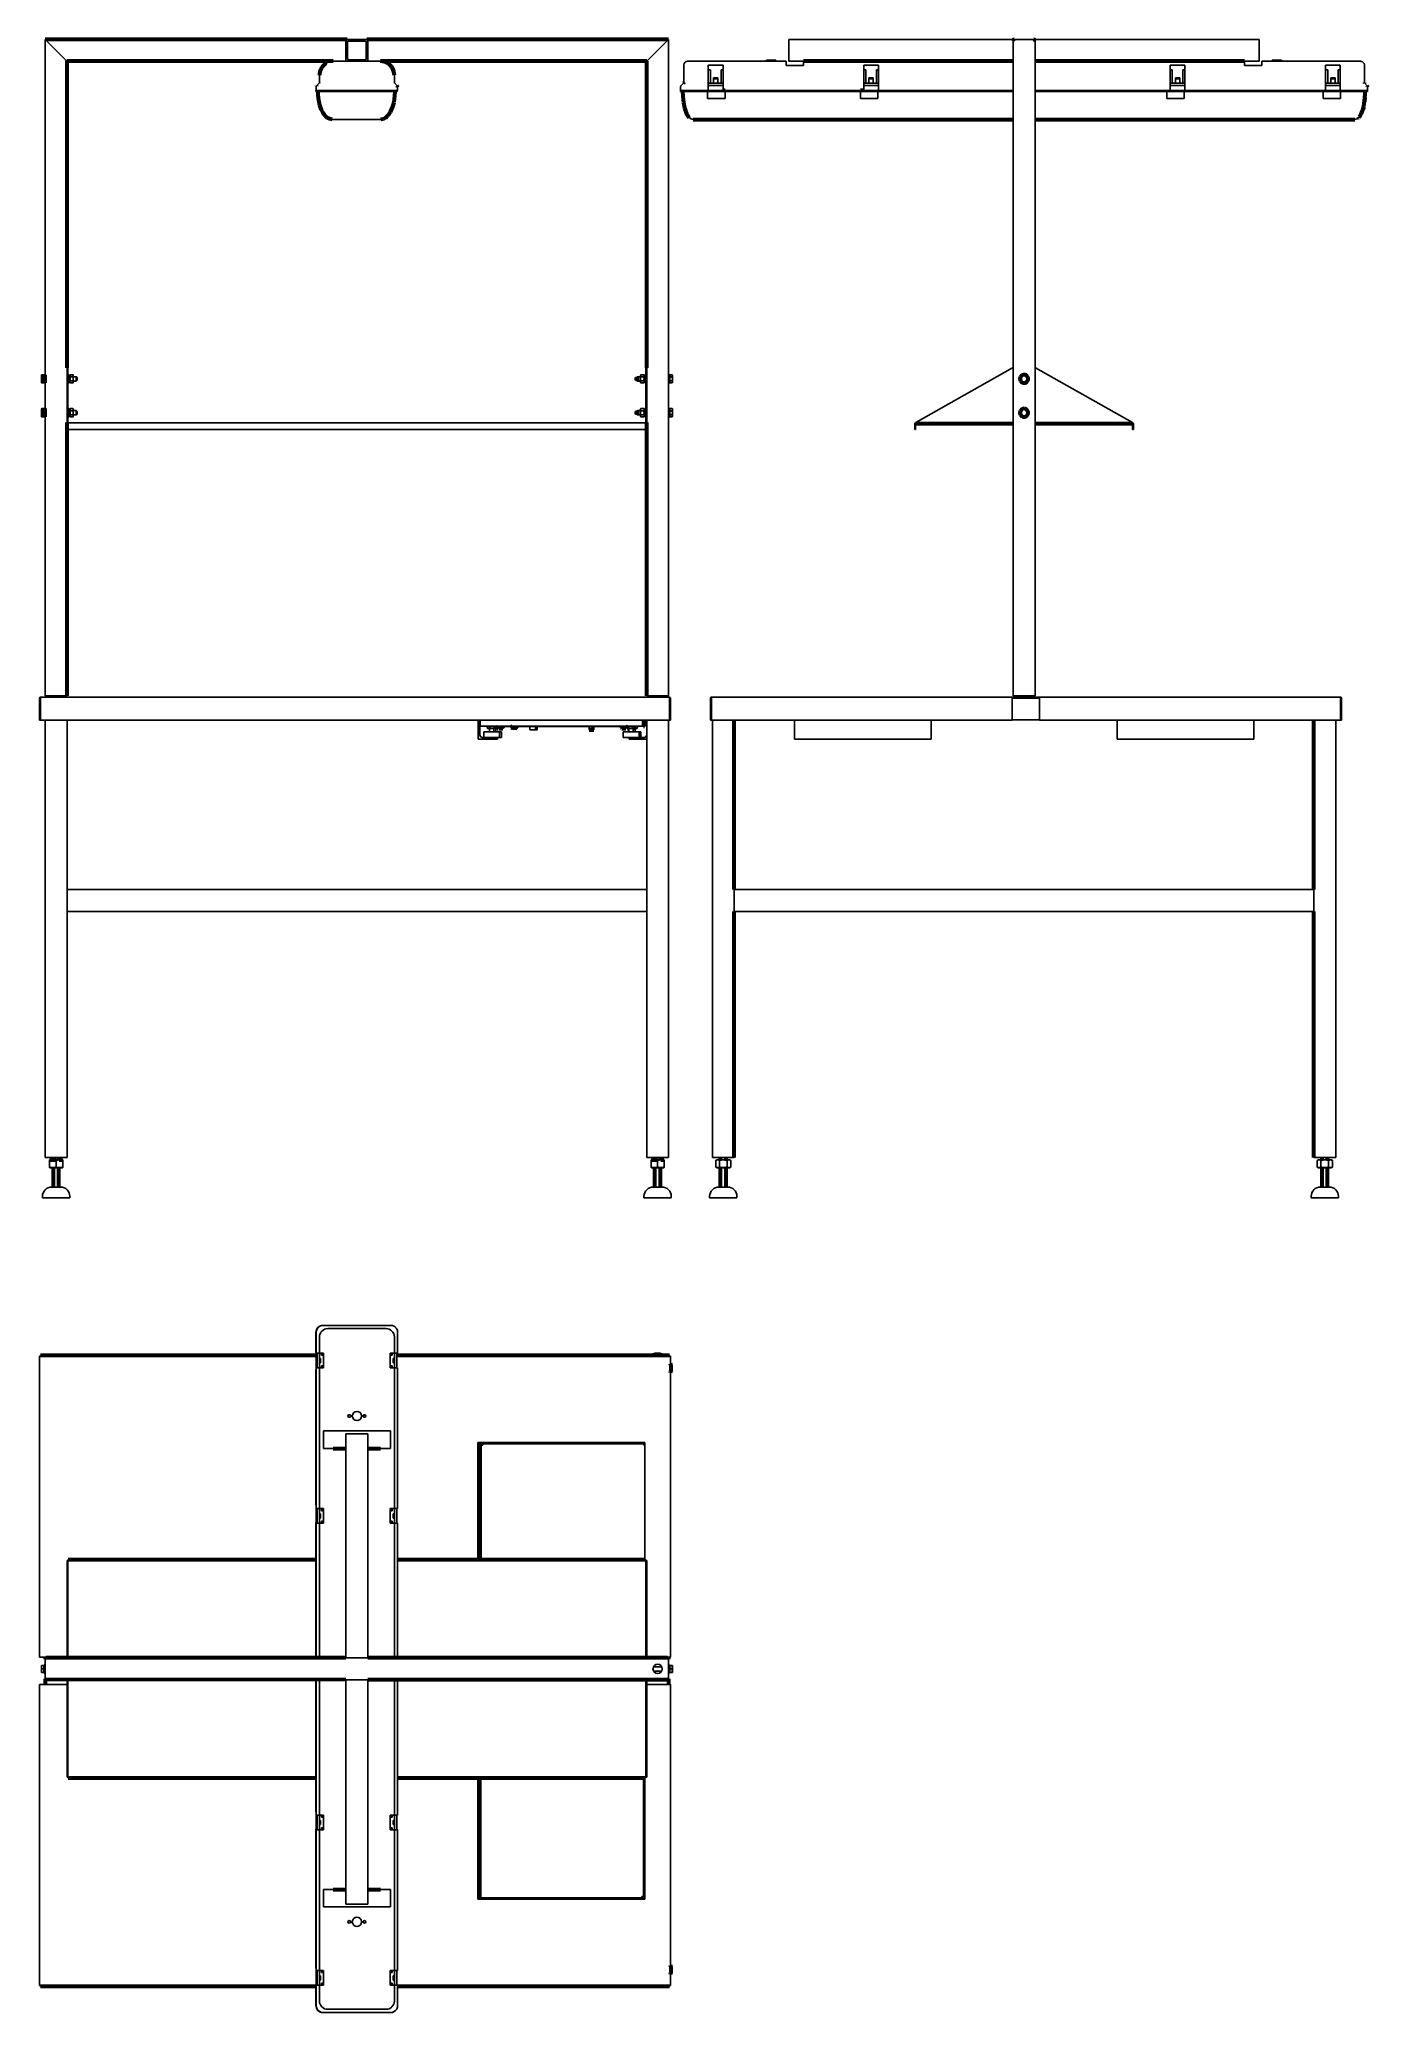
# Model space of a CAD drawing. Header units: millimetres. Extents: x -525 to 1904, y -2323 to 1284.
import ezdxf

# ---------------------------------------------------------------- set-up
doc = ezdxf.new("R2010")
doc.units = ezdxf.units.MM
doc.linetypes.add('K5LT_BASIC', pattern=[0])
doc.layers.add('Системный слой (1)', color=7, linetype='Continuous', true_color=0x909090)

# ---------------------------------------------------------------- blocks, each defined once
blk = doc.blocks.new('U0')
at = {"layer": 'Системный слой (1)', "color": 5, "linetype": 'K5LT_BASIC', "lineweight": 60, "true_color": 0x0000ff}
for p, q in [((567.4, 601.7), (567.4, 604.1)), ((567.4, 599.3), (567.4, 601.7))]:
    blk.add_line(p, q, dxfattribs=at)
blk = doc.blocks.new('U1')
at = {"layer": 'Системный слой (1)', "color": 5, "linetype": 'K5LT_BASIC', "lineweight": 60, "true_color": 0x0000ff}
for p, q in [((569, 601.7), (569, 605.7)), ((569, 597.7), (569, 601.7))]:
    blk.add_line(p, q, dxfattribs=at)
blk = doc.blocks.new('U2')
at = {"layer": 'Системный слой (1)', "color": 5, "linetype": 'K5LT_BASIC', "lineweight": 60, "true_color": 0x0000ff}
for p, q in [((550, 24.7), (550.5, 24.3)), ((550.5, 24.3), (550.9, 24.2))]:
    blk.add_line(p, q, dxfattribs=at)
blk = doc.blocks.new('U3')
at = {"layer": 'Системный слой (1)', "color": 5, "linetype": 'K5LT_BASIC', "lineweight": 60, "true_color": 0x0000ff}
blk.add_line((550.5, 28), (550, 27.6), dxfattribs=at)
blk.add_arc((551.3, 26.7), 1.56, 105.2387, 120.4875, dxfattribs=at)
blk = doc.blocks.new('U4')
at = {"layer": 'Системный слой (1)', "color": 5, "linetype": 'K5LT_BASIC', "lineweight": 60, "true_color": 0x0000ff}
for p, q in [((578.2, 28.7), (578.3, 28.7)), ((579.8, 28.7), (581.7, 28.7))]:
    blk.add_line(p, q, dxfattribs=at)
blk = doc.blocks.new('U5')
at = {"layer": 'Системный слой (1)', "color": 5, "linetype": 'K5LT_BASIC', "lineweight": 60, "true_color": 0x0000ff}
blk.add_line((345.2, 25.5), (345.2, 25.5), dxfattribs=at)
blk.add_arc((343.8, 36.1), 10.7, 285.6625, 286.7624, dxfattribs=at)
blk = doc.blocks.new('U6')
at = {"layer": 'Системный слой (1)', "color": 5, "linetype": 'K5LT_BASIC', "lineweight": 60, "true_color": 0x0000ff}
blk.add_line((338.2, 25.5), (337.9, 25.8), dxfattribs=at)
blk.add_arc((338.5, 26), 0.544, 239.7922, 250.5083, dxfattribs=at)
blk = doc.blocks.new('U7')
at = {"layer": 'Системный слой (1)', "color": 5, "linetype": 'K5LT_BASIC', "lineweight": 60, "true_color": 0x0000ff}
blk.add_line((338.2, 28.1), (337.9, 27.8), dxfattribs=at)
blk.add_arc((338.5, 27.7), 0.544, 109.4917, 120.2078, dxfattribs=at)
blk = doc.blocks.new('U9')
at = {"layer": 'Системный слой (1)', "color": 5, "linetype": 'K5LT_BASIC', "lineweight": 60, "true_color": 0x0000ff}
for p, q in [((-514.2, 601.7), (-514.2, 609.2)), ((-514.2, 594.2), (-514.2, 601.7))]:
    blk.add_line(p, q, dxfattribs=at)
blk = doc.blocks.new('U10')
at = {"layer": 'Системный слой (1)', "color": 5, "linetype": 'K5LT_BASIC', "lineweight": 60, "true_color": 0x0000ff}
for p, q in [((-515.8, 601.7), (-515.8, 609.2)), ((-515.8, 594.2), (-515.8, 601.7))]:
    blk.add_line(p, q, dxfattribs=at)
blk = doc.blocks.new('U11')
at = {"layer": 'Системный слой (1)', "color": 5, "linetype": 'K5LT_BASIC', "lineweight": 60, "true_color": 0x0000ff}
for p, q in [((544.4, 24.7), (545.8, 24.7)), ((545.8, 24.7), (547.9, 24.7))]:
    blk.add_line(p, q, dxfattribs=at)
blk = doc.blocks.new('U13')
at = {"layer": 'Системный слой (1)', "color": 5, "linetype": 'K5LT_BASIC', "lineweight": 60, "true_color": 0x0000ff}
for p, q in [((-514.2, 663.7), (-514.2, 671.2)), ((-514.2, 656.2), (-514.2, 663.7))]:
    blk.add_line(p, q, dxfattribs=at)
blk = doc.blocks.new('U14')
at = {"layer": 'Системный слой (1)', "color": 5, "linetype": 'K5LT_BASIC', "lineweight": 60, "true_color": 0x0000ff}
for p, q in [((-515.8, 663.7), (-515.8, 671.2)), ((-515.8, 656.2), (-515.8, 663.7))]:
    blk.add_line(p, q, dxfattribs=at)
blk = doc.blocks.new('U15')
at = {"layer": 'Системный слой (1)', "color": 5, "linetype": 'K5LT_BASIC', "lineweight": 60, "true_color": 0x0000ff}
for p, q in [((120.6, 1159.5), (116.8, 1151)), ((123.2, 1169.1), (120.6, 1159.5)), ((124.9, 1180.9), (123.2, 1169.1)), ((125.2, 1188.8), (124.9, 1180.9)), ((103.9, 1138.7), (99.8, 1138)), ((108.1, 1140.8), (103.9, 1138.7)), ((112.7, 1145), (108.1, 1140.8)), ((116.8, 1151), (112.7, 1145))]:
    blk.add_line(p, q, dxfattribs=at)
blk = doc.blocks.new('U16')
at = {"layer": 'Системный слой (1)', "color": 5, "linetype": 'K5LT_BASIC', "lineweight": 60, "true_color": 0x0000ff}
for p, q in [((-8.7, 1155.3), (-10.7, 1160.5)), ((-6.3, 1150.5), (-8.7, 1155.3)), ((-4.8, 1148.2), (-6.3, 1150.5)), ((-4.1, 1147.1), (-4.8, 1148.2)), ((-3.7, 1146.5), (-4.1, 1147.1)), ((-3.5, 1146.3), (-3.7, 1146.5)), ((-3.3, 1146.1), (-3.5, 1146.3)), ((-3.3, 1146), (-3.3, 1146.1)), ((-3.2, 1146), (-3.3, 1146)), ((-3.3, 1146), (-3.3, 1146)), ((-3.2, 1145.9), (-3.2, 1146)), ((-3.1, 1145.8), (-3.2, 1145.9)), ((-3.2, 1145.9), (-3.2, 1145.9)), ((-3.2, 1145.9), (-3.2, 1145.9)), ((-3.2, 1145.9), (-3.2, 1145.9)), ((-3.2, 1145.9), (-3.2, 1145.9)), ((-3.1, 1145.7), (-3.1, 1145.8)), ((-3.1, 1145.8), (-3.1, 1145.8)), ((-3.1, 1145.8), (-3.1, 1145.8)), ((-3.1, 1145.8), (-3.1, 1145.8)), ((-1.9, 1144.4), (-2, 1144.5)), ((1.7, 1141.1), (-1.9, 1144.4))]:
    blk.add_line(p, q, dxfattribs=at)
blk = doc.blocks.new('U17')
at = {"layer": 'Системный слой (1)', "color": 5, "linetype": 'K5LT_BASIC', "lineweight": 60, "true_color": 0x0000ff}
for p, q in [((-9.3, 1156.7), (-10.7, 1160.5)), ((-6.2, 1150.4), (-7.1, 1152)), ((-4.2, 1147.3), (-5.3, 1148.9))]:
    blk.add_line(p, q, dxfattribs=at)
blk = doc.blocks.new('U18')
at = {"layer": 'Системный слой (1)', "color": 5, "linetype": 'K5LT_BASIC', "lineweight": 60, "true_color": 0x0000ff}
for p, q in [((117.3, 1152), (120.8, 1160.3)), ((108.6, 1141.1), (112.1, 1144.4)), ((112.1, 1144.4), (112.2, 1144.5)), ((113.3, 1145.7), (113.4, 1145.8)), ((113.4, 1145.8), (113.4, 1145.9)), ((113.4, 1145.9), (113.4, 1145.9)), ((113.4, 1145.9), (113.4, 1145.9)), ((113.4, 1145.9), (113.5, 1145.9)), ((113.4, 1145.8), (113.4, 1145.8)), ((113.4, 1145.8), (113.4, 1145.8)), ((113.4, 1145.8), (113.4, 1145.8)), ((113.5, 1146), (113.6, 1146.1)), ((113.5, 1145.9), (113.5, 1146)), ((113.5, 1146), (113.5, 1146)), ((113.5, 1146), (113.5, 1146)), ((113.5, 1145.9), (113.5, 1145.9)), ((113.6, 1146.1), (113.7, 1146.3)), ((113.7, 1146.3), (113.9, 1146.5)), ((113.9, 1146.5), (114, 1146.7)), ((114.5, 1147.3), (115.5, 1148.9))]:
    blk.add_line(p, q, dxfattribs=at)
blk = doc.blocks.new('U19')
at = {"layer": 'Системный слой (1)', "color": 5, "linetype": 'K5LT_BASIC', "lineweight": 60, "true_color": 0x0000ff}
for p, q in [((-14.8, 1182.4), (-15, 1188.8)), ((-13.7, 1172.9), (-14.8, 1182.4)), ((-11.7, 1163.8), (-13.7, 1172.9)), ((-8.9, 1155.7), (-11.7, 1163.8)), ((-5.7, 1149.6), (-8.9, 1155.7)), ((-2.1, 1144.6), (-5.7, 1149.6)), ((1.7, 1141.1), (-2.1, 1144.6)), ((5.9, 1138.8), (1.7, 1141.1)), ((10.4, 1138), (5.9, 1138.8))]:
    blk.add_line(p, q, dxfattribs=at)
blk = doc.blocks.new('U20')
at = {"layer": 'Системный слой (1)', "color": 5, "linetype": 'K5LT_BASIC', "lineweight": 60, "true_color": 0x0000ff}
for p, q in [((-471.1, 671.2), (-471.1, 663.7)), ((-471.1, 663.7), (-471.1, 656.2))]:
    blk.add_line(p, q, dxfattribs=at)
blk = doc.blocks.new('U21')
at = {"layer": 'Системный слой (1)', "color": 5, "linetype": 'K5LT_BASIC', "lineweight": 60, "true_color": 0x0000ff}
for p, q in [((308.6, 24.2), (309.5, 24.5)), ((309.5, 24.5), (309.8, 24.7))]:
    blk.add_line(p, q, dxfattribs=at)
blk = doc.blocks.new('U22')
at = {"layer": 'Системный слой (1)', "color": 5, "linetype": 'K5LT_BASIC', "lineweight": 60, "true_color": 0x0000ff}
blk.add_line((309.5, 27.8), (308.6, 28.2), dxfattribs=at)
blk.add_arc((307.2, 23.9), 4.58, 55.2626, 59.946, dxfattribs=at)
blk = doc.blocks.new('U23')
at = {"layer": 'Системный слой (1)', "color": 5, "linetype": 'K5LT_BASIC', "lineweight": 60, "true_color": 0x0000ff}
for p, q in [((-499.2, -763.8), (-499.2, -759.8)), ((-499.2, -813.8), (-499.2, -778.6))]:
    blk.add_line(p, q, dxfattribs=at)
blk = doc.blocks.new('U24')
at = {"layer": 'Системный слой (1)', "color": 5, "linetype": 'K5LT_BASIC', "lineweight": 60, "true_color": 0x0000ff}
for p, q in [((-489.2, -763.8), (-489.2, -759.8)), ((-489.2, -813.8), (-489.2, -778.6))]:
    blk.add_line(p, q, dxfattribs=at)
blk = doc.blocks.new('U25')
at = {"layer": 'Системный слой (1)', "color": 5, "linetype": 'K5LT_BASIC', "lineweight": 60, "true_color": 0x0000ff}
for p, q in [((540.3, 24.7), (542.3, 24.7)), ((542.3, 24.7), (544.4, 24.7))]:
    blk.add_line(p, q, dxfattribs=at)
blk = doc.blocks.new('U26')
at = {"layer": 'Системный слой (1)', "color": 5, "linetype": 'K5LT_BASIC', "lineweight": 60, "true_color": 0x0000ff}
for p, q in [((-471.1, 609.2), (-471.1, 601.7)), ((-471.1, 601.7), (-471.1, 594.2))]:
    blk.add_line(p, q, dxfattribs=at)
blk = doc.blocks.new('U27')
at = {"layer": 'Системный слой (1)', "color": 5, "linetype": 'K5LT_BASIC', "lineweight": 60, "true_color": 0x0000ff}
for q in [(129.6, 1199.2), (129.9, 1198.8)]:
    blk.add_line((129.9, 1198.8), q, dxfattribs=at)
blk = doc.blocks.new('U28')
at = {"layer": 'Системный слой (1)', "color": 5, "linetype": 'K5LT_BASIC', "lineweight": 60, "true_color": 0x0000ff}
for start, end in [(57.769, 90), (45.573, 45.8136)]:
    blk.add_arc((99.1, 1218.8), 25.4, start, end, dxfattribs=at)
blk = doc.blocks.new('U29')
at = {"layer": 'Системный слой (1)', "color": 5, "linetype": 'K5LT_BASIC', "lineweight": 60, "true_color": 0x0000ff}
for start, end in [(149.4341, 180), (122.231, 149.4341)]:
    blk.add_arc((12.7, 1218.8), 25.4, start, end, dxfattribs=at)
blk = doc.blocks.new('U30')
at = {"layer": 'Системный слой (1)', "color": 5, "linetype": 'K5LT_BASIC', "lineweight": 60, "true_color": 0x0000ff}
for p, q in [((112.6, 1240.3), (113, 1240)), ((114, 1239.3), (116.8, 1237)), ((118.9, 1234.6), (119.9, 1233.2))]:
    blk.add_line(p, q, dxfattribs=at)
blk = doc.blocks.new('U31')
at = {"layer": 'Системный слой (1)', "color": 5, "linetype": 'K5LT_BASIC', "lineweight": 60, "true_color": 0x0000ff}
for p, q in [((119.9, 1233.2), (118.9, 1234.6)), ((120.9, 1231.8), (120, 1233.1))]:
    blk.add_line(p, q, dxfattribs=at)
blk = doc.blocks.new('U32')
at = {"layer": 'Системный слой (1)', "color": 5, "linetype": 'K5LT_BASIC', "lineweight": 60, "true_color": 0x0000ff}
for start, end in [(57.76895923887196, 57.76904735709063), (0, 57.769)]:
    blk.add_arc((99.1, 1218.8), 25.4, start, end, dxfattribs=at)
blk = doc.blocks.new('U33')
at = {"layer": 'Системный слой (1)', "color": 5, "linetype": 'K5LT_BASIC', "lineweight": 60, "true_color": 0x0000ff}
for q in [(-18.2, 1198.8), (-17.8, 1199.2)]:
    blk.add_line((-17.8, 1199.2), q, dxfattribs=at)
blk = doc.blocks.new('U34')
at = {"layer": 'Системный слой (1)', "color": 5, "linetype": 'K5LT_BASIC', "lineweight": 60, "true_color": 0x0000ff}
for start, end in [(149.2129, 153.1122), (134.427, 135.573), (166.5686, 180)]:
    blk.add_arc((12.7, 1218.8), 25.4, start, end, dxfattribs=at)
blk = doc.blocks.new('U35')
at = {"layer": 'Системный слой (1)', "color": 5, "linetype": 'K5LT_BASIC', "lineweight": 60, "true_color": 0x0000ff}
for start, end in [(0.0008, 43.7811), (0, 0.0008)]:
    blk.add_arc((129, 1197.9), 1.27, start, end, dxfattribs=at)
blk = doc.blocks.new('U36')
at = {"layer": 'Системный слой (1)', "color": 5, "linetype": 'K5LT_BASIC', "lineweight": 60, "true_color": 0x0000ff}
for start, end in [(41.9284, 45.573), (0, 30.805)]:
    blk.add_arc((99.1, 1218.8), 25.4, start, end, dxfattribs=at)
blk = doc.blocks.new('U37')
at = {"layer": 'Системный слой (1)', "color": 5, "linetype": 'K5LT_BASIC', "lineweight": 60, "true_color": 0x0000ff}
for p, q in [((561.6, 24.2), (561.3, 24.2)), ((565.1, 24.2), (562.8, 24.2))]:
    blk.add_line(p, q, dxfattribs=at)
blk = doc.blocks.new('U38')
at = {"layer": 'Системный слой (1)', "color": 5, "linetype": 'K5LT_BASIC', "lineweight": 60, "true_color": 0x0000ff}
for q in [(313, 25.8), (313.3, 25.5)]:
    blk.add_line((313.3, 25.5), q, dxfattribs=at)
blk = doc.blocks.new('U39')
at = {"layer": 'Системный слой (1)', "color": 5, "linetype": 'K5LT_BASIC', "lineweight": 60, "true_color": 0x0000ff}
for q in [(313, 27.8), (313.3, 28.2)]:
    blk.add_line((313.3, 28.2), q, dxfattribs=at)
blk = doc.blocks.new('U40')
at = {"layer": 'Системный слой (1)', "color": 5, "linetype": 'K5LT_BASIC', "lineweight": 60, "true_color": 0x0000ff}
for p, q in [((-505.6, -763.8), (-494.2, -763.8)), ((-488.5, -763.8), (-482.8, -763.8))]:
    blk.add_line(p, q, dxfattribs=at)
blk = doc.blocks.new('U41')
at = {"layer": 'Системный слой (1)', "color": 5, "linetype": 'K5LT_BASIC', "lineweight": 60, "true_color": 0x0000ff}
for p, q in [((307.9, 24.2), (307.8, 24.2)), ((308.9, 24.2), (308.6, 24.2))]:
    blk.add_line(p, q, dxfattribs=at)
blk = doc.blocks.new('U42')
at = {"layer": 'Системный слой (1)', "color": 5, "linetype": 'K5LT_BASIC', "lineweight": 60, "true_color": 0x0000ff}
for p, q in [((296.5, 24.2), (296.5, 24.2)), ((298.3, 24.2), (297.6, 24.2))]:
    blk.add_line(p, q, dxfattribs=at)
blk = doc.blocks.new('U43')
at = {"layer": 'Системный слой (1)', "color": 5, "linetype": 'K5LT_BASIC', "lineweight": 60, "true_color": 0x0000ff}
for p, q in [((311.4, 24.2), (311.3, 24.2)), ((312.4, 24.2), (312.1, 24.2))]:
    blk.add_line(p, q, dxfattribs=at)
blk = doc.blocks.new('U44')
at = {"layer": 'Системный слой (1)', "color": 5, "linetype": 'K5LT_BASIC', "lineweight": 60, "true_color": 0x0000ff}
for p, q in [((315.3, 24.7), (317.3, 24.7)), ((317.3, 24.7), (319.4, 24.7))]:
    blk.add_line(p, q, dxfattribs=at)
blk = doc.blocks.new('U45')
at = {"layer": 'Системный слой (1)', "color": 5, "linetype": 'K5LT_BASIC', "lineweight": 60, "true_color": 0x0000ff}
for p, q in [((485.4, 22.2), (486.4, 22.2)), ((486.4, 22.2), (488.9, 22.2))]:
    blk.add_line(p, q, dxfattribs=at)
blk = doc.blocks.new('U46')
at = {"layer": 'Системный слой (1)', "color": 5, "linetype": 'K5LT_BASIC', "lineweight": 60, "true_color": 0x0000ff}
for p, q in [((485.8, 22.7), (486.3, 22.7)), ((486.3, 22.7), (489.3, 22.7))]:
    blk.add_line(p, q, dxfattribs=at)
blk = doc.blocks.new('U47')
at = {"layer": 'Системный слой (1)', "color": 5, "linetype": 'K5LT_BASIC', "lineweight": 60, "true_color": 0x0000ff}
for q in [(538, 25.8), (538.3, 25.5)]:
    blk.add_line((538.3, 25.5), q, dxfattribs=at)
blk = doc.blocks.new('U48')
at = {"layer": 'Системный слой (1)', "color": 5, "linetype": 'K5LT_BASIC', "lineweight": 60, "true_color": 0x0000ff}
for q in [(538, 27.8), (538.3, 28.2)]:
    blk.add_line((538.3, 28.2), q, dxfattribs=at)
blk = doc.blocks.new('U50')
at = {"layer": 'Системный слой (1)', "color": 5, "linetype": 'K5LT_BASIC', "lineweight": 60, "true_color": 0x0000ff}
for p, q in [((312.1, 24.2), (313, 24.5)), ((313, 24.5), (313.3, 24.7))]:
    blk.add_line(p, q, dxfattribs=at)
blk = doc.blocks.new('U51')
at = {"layer": 'Системный слой (1)', "color": 5, "linetype": 'K5LT_BASIC', "lineweight": 60, "true_color": 0x0000ff}
for p, q in [((307.9, 24.2), (307.8, 24.2)), ((311.4, 24.2), (308.6, 24.2))]:
    blk.add_line(p, q, dxfattribs=at)
blk = doc.blocks.new('U56')
at = {"layer": 'Системный слой (1)', "color": 5, "linetype": 'K5LT_BASIC', "lineweight": 60, "true_color": 0x0000ff}
for p, q in [((567.4, 663.7), (567.4, 666.1)), ((567.4, 661.3), (567.4, 663.7))]:
    blk.add_line(p, q, dxfattribs=at)
blk = doc.blocks.new('U57')
at = {"layer": 'Системный слой (1)', "color": 5, "linetype": 'K5LT_BASIC', "lineweight": 60, "true_color": 0x0000ff}
for p, q in [((569, 663.7), (569, 667.7)), ((569, 659.7), (569, 663.7))]:
    blk.add_line(p, q, dxfattribs=at)
blk = doc.blocks.new('U58')
at = {"layer": 'Системный слой (1)', "color": 5, "linetype": 'K5LT_BASIC', "lineweight": 60, "true_color": 0x0000ff}
for p, q in [((481.3, 22.2), (482.9, 22.2)), ((482.9, 22.2), (485.4, 22.2))]:
    blk.add_line(p, q, dxfattribs=at)
blk = doc.blocks.new('U59')
at = {"layer": 'Системный слой (1)', "color": 5, "linetype": 'K5LT_BASIC', "lineweight": 60, "true_color": 0x0000ff}
for p, q in [((480.8, 22.7), (482.8, 22.7)), ((482.8, 22.7), (485.8, 22.7))]:
    blk.add_line(p, q, dxfattribs=at)
blk = doc.blocks.new('U60')
at = {"layer": 'Системный слой (1)', "color": 5, "linetype": 'K5LT_BASIC', "lineweight": 60, "true_color": 0x0000ff}
for p, q in [((319.4, 24.7), (320.8, 24.7)), ((320.8, 24.7), (322.9, 24.7))]:
    blk.add_line(p, q, dxfattribs=at)
blk = doc.blocks.new('U82')
at = {"layer": 'Системный слой (1)', "color": 5, "linetype": 'K5LT_BASIC', "lineweight": 60, "true_color": 0x0000ff}
for start, end in [(150.0736, 209.9248), (90.0736, 149.9248), (210.0736, 269.9248), (30.0737, 89.9248), (270.0737, 329.9248), (0, 29.9248), (330.0737, 0)]:
    blk.add_arc((1275.9, 601.7), 7.5, start, end, dxfattribs=at)
blk = doc.blocks.new('U83')
at = {"layer": 'Системный слой (1)', "color": 5, "linetype": 'K5LT_BASIC', "lineweight": 60, "true_color": 0x0000ff}
for start, end in [(150.0736, 209.9248), (90.0736, 149.9248), (210.0736, 269.9248), (30.0737, 89.9248), (270.0737, 329.9248), (0, 29.9248), (330.0737, 0)]:
    blk.add_arc((1275.9, 663.7), 7.5, start, end, dxfattribs=at)
blk = doc.blocks.new('U85')
at = {"layer": 'Системный слой (1)', "color": 5, "linetype": 'K5LT_BASIC', "lineweight": 60, "true_color": 0x0000ff}
for p, q in [((1888.2, 1141.3), (1888.3, 1141.4)), ((1888.2, 1141.2), (1888.2, 1141.3)), ((1888.2, 1141.3), (1888.2, 1141.3)), ((1888.2, 1141.2), (1888.2, 1141.2)), ((1888.2, 1141.2), (1888.2, 1141.2)), ((1888.2, 1141.2), (1888.2, 1141.2)), ((1888.2, 1141.2), (1888.2, 1141.2)), ((1888.2, 1141.2), (1888.2, 1141.2)), ((1888.2, 1141.2), (1888.2, 1141.2)), ((1888.2, 1141.2), (1888.2, 1141.2)), ((1888.2, 1141.2), (1888.2, 1141.2)), ((1888.2, 1141.2), (1888.2, 1141.2)), ((1888.2, 1141.2), (1888.2, 1141.2)), ((1888.2, 1141.2), (1888.2, 1141.2)), ((1888.2, 1141.2), (1888.2, 1141.2)), ((1888.2, 1141.2), (1888.2, 1141.2)), ((1888.2, 1141.2), (1888.2, 1141.2)), ((1888.2, 1141.2), (1888.2, 1141.2)), ((1888.2, 1141.2), (1888.2, 1141.2)), ((1888.2, 1141.2), (1888.2, 1141.2)), ((1888.2, 1141.2), (1888.2, 1141.2)), ((1888.2, 1141.2), (1888.2, 1141.2)), ((1888.2, 1141.2), (1888.2, 1141.2)), ((1888.2, 1141.2), (1888.2, 1141.2)), ((1888.2, 1141.2), (1888.2, 1141.2)), ((1888.2, 1141.2), (1888.2, 1141.2)), ((1888.2, 1141.2), (1888.2, 1141.2)), ((1888.2, 1141.2), (1888.2, 1141.2)), ((1888.2, 1141.2), (1888.2, 1141.2)), ((1888.2, 1141.2), (1888.2, 1141.2)), ((1888.2, 1141.2), (1888.2, 1141.2)), ((1888.2, 1141.2), (1888.2, 1141.2)), ((1888.2, 1141.2), (1888.2, 1141.2)), ((1888.3, 1141.4), (1888.4, 1141.5)), ((1888.4, 1141.5), (1888.8, 1141.9))]:
    blk.add_line(p, q, dxfattribs=at)
blk = doc.blocks.new('U87')
at = {"layer": 'Системный слой (1)', "color": 5, "linetype": 'K5LT_BASIC', "lineweight": 60, "true_color": 0x0000ff}
for p, q in [((1888.2, 1141.2), (1888.3, 1141.4)), ((1888.3, 1141.4), (1888.3, 1141.4)), ((1888.3, 1141.4), (1888.3, 1141.4)), ((1888.3, 1141.4), (1888.3, 1141.4)), ((1888.3, 1141.4), (1888.3, 1141.4)), ((1888.3, 1141.4), (1888.3, 1141.4)), ((1888.3, 1141.4), (1888.3, 1141.4)), ((1888.3, 1141.4), (1888.3, 1141.4)), ((1888.3, 1141.4), (1888.3, 1141.4)), ((1888.3, 1141.4), (1888.3, 1141.4)), ((1888.3, 1141.4), (1888.3, 1141.4)), ((1888.3, 1141.4), (1888.3, 1141.4)), ((1888.3, 1141.4), (1888.3, 1141.4)), ((1888.3, 1141.4), (1888.3, 1141.4)), ((1888.3, 1141.4), (1888.3, 1141.4)), ((1888.3, 1141.4), (1888.3, 1141.4)), ((1888.3, 1141.4), (1888.3, 1141.4)), ((1888.3, 1141.4), (1888.3, 1141.4)), ((1888.3, 1141.4), (1888.3, 1141.4)), ((1888.3, 1141.4), (1888.3, 1141.4)), ((1888.3, 1141.4), (1888.3, 1141.4)), ((1888.3, 1141.4), (1888.3, 1141.4)), ((1888.3, 1141.4), (1888.3, 1141.4)), ((1888.3, 1141.4), (1888.3, 1141.4)), ((1888.3, 1141.4), (1888.4, 1141.4)), ((1888.4, 1141.5), (1888.8, 1141.9)), ((1888.4, 1141.4), (1888.4, 1141.5)), ((1888.9, 1142.1), (1889.4, 1142.7)), ((1889.4, 1142.7), (1889.4, 1142.7)), ((1889.4, 1142.7), (1889.4, 1142.7)), ((1889.4, 1142.7), (1889.4, 1142.7)), ((1889.4, 1142.7), (1889.4, 1142.7)), ((1889.4, 1142.7), (1889.4, 1142.7)), ((1889.4, 1142.7), (1889.4, 1142.7)), ((1889.4, 1142.7), (1889.4, 1142.7)), ((1889.4, 1142.7), (1889.4, 1142.7)), ((1889.4, 1142.7), (1889.4, 1142.7)), ((1889.4, 1142.7), (1889.4, 1142.7)), ((1889.4, 1142.7), (1889.4, 1142.7)), ((1889.4, 1142.7), (1889.4, 1142.7)), ((1889.4, 1142.7), (1889.4, 1142.7)), ((1889.4, 1142.7), (1889.4, 1142.7)), ((1889.4, 1142.7), (1889.4, 1142.7)), ((1889.8, 1143.2), (1890.3, 1144))]:
    blk.add_line(p, q, dxfattribs=at)
blk = doc.blocks.new('U89')
at = {"layer": 'Системный слой (1)', "color": 5, "linetype": 'K5LT_BASIC', "lineweight": 60, "true_color": 0x0000ff}
for p, q in [((1888.2, 1141.2), (1888.2, 1141.3)), ((1888.2, 1141.3), (1888.2, 1141.3)), ((1888.2, 1141.3), (1888.2, 1141.3)), ((1888.2, 1141.3), (1888.2, 1141.3)), ((1888.2, 1141.3), (1888.2, 1141.3)), ((1888.2, 1141.3), (1888.2, 1141.3)), ((1888.2, 1141.3), (1888.2, 1141.3)), ((1888.2, 1141.3), (1888.2, 1141.3)), ((1888.2, 1141.3), (1888.2, 1141.3)), ((1888.2, 1141.3), (1888.2, 1141.3)), ((1888.2, 1141.3), (1888.2, 1141.3)), ((1888.2, 1141.3), (1888.2, 1141.3)), ((1888.2, 1141.3), (1888.2, 1141.3)), ((1888.2, 1141.3), (1888.2, 1141.3)), ((1888.2, 1141.3), (1888.2, 1141.3)), ((1888.2, 1141.3), (1888.2, 1141.3)), ((1888.2, 1141.3), (1888.2, 1141.3)), ((1888.2, 1141.3), (1888.2, 1141.3)), ((1888.2, 1141.3), (1888.2, 1141.3)), ((1888.2, 1141.3), (1888.2, 1141.3)), ((1888.2, 1141.3), (1888.2, 1141.3)), ((1888.2, 1141.3), (1888.2, 1141.3)), ((1888.2, 1141.3), (1888.2, 1141.3)), ((1888.2, 1141.3), (1888.2, 1141.3)), ((1888.2, 1141.3), (1888.2, 1141.3)), ((1888.2, 1141.3), (1888.2, 1141.3)), ((1888.2, 1141.3), (1888.2, 1141.3)), ((1888.2, 1141.3), (1888.2, 1141.3)), ((1888.2, 1141.3), (1888.2, 1141.3)), ((1888.2, 1141.3), (1888.2, 1141.3)), ((1888.2, 1141.3), (1888.2, 1141.3)), ((1888.2, 1141.3), (1888.2, 1141.3)), ((1888.2, 1141.3), (1888.2, 1141.3)), ((1888.2, 1141.3), (1888.2, 1141.3)), ((1888.2, 1141.3), (1888.3, 1141.3)), ((1888.3, 1141.3), (1888.3, 1141.4)), ((1888.3, 1141.4), (1888.3, 1141.4)), ((1888.3, 1141.4), (1888.3, 1141.4)), ((1888.3, 1141.4), (1888.3, 1141.4)), ((1888.3, 1141.4), (1888.3, 1141.4)), ((1888.3, 1141.4), (1888.3, 1141.4)), ((1888.3, 1141.4), (1888.3, 1141.4)), ((1888.3, 1141.4), (1888.3, 1141.4)), ((1888.3, 1141.4), (1888.3, 1141.4)), ((1888.3, 1141.4), (1888.3, 1141.4)), ((1888.3, 1141.4), (1888.3, 1141.4)), ((1888.3, 1141.4), (1888.3, 1141.4)), ((1888.3, 1141.4), (1888.3, 1141.4)), ((1888.3, 1141.4), (1888.3, 1141.4)), ((1888.3, 1141.4), (1888.3, 1141.4)), ((1888.3, 1141.4), (1888.3, 1141.4)), ((1888.3, 1141.4), (1888.3, 1141.4)), ((1888.3, 1141.4), (1888.3, 1141.4)), ((1888.3, 1141.4), (1888.3, 1141.4)), ((1888.3, 1141.4), (1888.3, 1141.4)), ((1888.3, 1141.4), (1888.3, 1141.4)), ((1888.3, 1141.4), (1888.3, 1141.4)), ((1888.3, 1141.4), (1888.3, 1141.4)), ((1888.3, 1141.4), (1888.3, 1141.4)), ((1888.3, 1141.4), (1888.3, 1141.4)), ((1888.3, 1141.4), (1888.3, 1141.4)), ((1888.3, 1141.4), (1888.4, 1141.4)), ((1888.4, 1141.4), (1888.4, 1141.5)), ((1888.6, 1141.7), (1888.8, 1141.9)), ((1888.8, 1141.9), (1888.8, 1141.9)), ((1889.8, 1143.2), (1890.3, 1144))]:
    blk.add_line(p, q, dxfattribs=at)
blk = doc.blocks.new('U93')
at = {"layer": 'Системный слой (1)', "color": 5, "linetype": 'K5LT_BASIC', "lineweight": 60, "true_color": 0x0000ff}
blk.add_line((1903.7, 1198.8), (1903.7, 1198.8), dxfattribs=at)
blk.add_line((1903.7, 1198.8), (1903.7, 1198.8), dxfattribs=at)
blk.add_line((1903.7, 1198.8), (1903.7, 1198.8), dxfattribs=at)
blk.add_line((1903.7, 1198.8), (1903.7, 1198.8), dxfattribs=at)
blk.add_line((1903.7, 1198.8), (1903.7, 1198.8), dxfattribs=at)
blk.add_line((1903.7, 1198.8), (1903.7, 1198.8), dxfattribs=at)
blk.add_line((1903.7, 1198.8), (1903.7, 1198.8), dxfattribs=at)
blk.add_line((1903.7, 1198.8), (1903.7, 1198.8), dxfattribs=at)
blk.add_line((1903.7, 1198.8), (1903.7, 1198.8), dxfattribs=at)
blk.add_line((1903.7, 1198.8), (1903.7, 1198.8), dxfattribs=at)
blk.add_line((1903.7, 1198.8), (1903.7, 1198.8), dxfattribs=at)
blk.add_line((1903.7, 1198.8), (1903.7, 1198.8), dxfattribs=at)
blk.add_line((1903.7, 1198.8), (1903.7, 1198.8), dxfattribs=at)
blk.add_line((1903.7, 1198.8), (1903.7, 1198.8), dxfattribs=at)
blk.add_line((1903.7, 1198.8), (1903.7, 1198.8), dxfattribs=at)
blk.add_line((1903.7, 1198.8), (1903.7, 1198.8), dxfattribs=at)
blk.add_line((1903.7, 1198.8), (1903.7, 1198.8), dxfattribs=at)
blk.add_line((1903.7, 1198.8), (1903.7, 1198.8), dxfattribs=at)
blk.add_line((1903.7, 1198.8), (1903.7, 1198.8), dxfattribs=at)
blk.add_line((1903.7, 1198.8), (1903.7, 1198.8), dxfattribs=at)
blk.add_line((1903.7, 1198.8), (1903.7, 1198.8), dxfattribs=at)
blk.add_line((1903.7, 1198.8), (1903.7, 1198.8), dxfattribs=at)
blk.add_line((1903.7, 1198.8), (1903.7, 1198.8), dxfattribs=at)
blk = doc.blocks.new('U95')
at = {"layer": 'Системный слой (1)', "color": 5, "linetype": 'K5LT_BASIC', "lineweight": 60, "true_color": 0x0000ff}
for start, end in [(316.2189, 359.9898), (359.9898, 0)]:
    blk.add_arc((652.3, 1205.1), 1.27, start, end, dxfattribs=at)
blk = doc.blocks.new('U96')
at = {"layer": 'Системный слой (1)', "color": 5, "linetype": 'K5LT_BASIC', "lineweight": 60, "true_color": 0x0000ff}
for start, end in [(0, 43.781), (43.781, 43.7811)]:
    blk.add_arc((1902.8, 1197.9), 1.27, start, end, dxfattribs=at)
blk = doc.blocks.new('U97')
at = {"layer": 'Системный слой (1)', "color": 5, "linetype": 'K5LT_BASIC', "lineweight": 60, "true_color": 0x0000ff}
for start, end in [(180, 180.0161), (180.0161, 223.7811)]:
    blk.add_arc((1899.5, 1205.1), 1.27, start, end, dxfattribs=at)
blk = doc.blocks.new('U98')
at = {"layer": 'Системный слой (1)', "color": 5, "linetype": 'K5LT_BASIC', "lineweight": 60, "true_color": 0x0000ff}
for p, q in [((729, 1190.8), (725.5, 1190.8)), ((982.7, 1190.8), (976.7, 1190.8))]:
    blk.add_line(p, q, dxfattribs=at)
blk = doc.blocks.new('U100')
at = {"layer": 'Системный слой (1)', "color": 5, "linetype": 'K5LT_BASIC', "lineweight": 60, "true_color": 0x0000ff}
for start, end in [(128.6283, 180), (90, 128.6283)]:
    blk.add_arc((1257.9, 1282.2), 2, start, end, dxfattribs=at)
blk = doc.blocks.new('U101')
at = {"layer": 'Системный слой (1)', "color": 5, "linetype": 'K5LT_BASIC', "lineweight": 60, "true_color": 0x0000ff}
for start, end in [(51.7131, 90), (0, 51.7131)]:
    blk.add_arc((1293.9, 1282.2), 2, start, end, dxfattribs=at)
blk = doc.blocks.new('U102')
at = {"layer": 'Системный слой (1)', "color": 5, "linetype": 'K5LT_BASIC', "lineweight": 60, "true_color": 0x0000ff}
for p, q in [((1255.9, 683.7), (1254.6, 683.7)), ((1297.1, 683.7), (1295.9, 683.7))]:
    blk.add_line(p, q, dxfattribs=at)
blk = doc.blocks.new('Стол агропак+++')
for p, q in [((-71.6, 1194.9), (-71.6, 1158.1)), ((-70.9, 1156.8), (-70.9, 1194.9)), ((-58.2, 1207.6), (-58.9, 1207.6)), ((-58.2, 1207.6), (65.3, 1207.6)), ((-39.6, 1201.8), (-49.8, 1201.8)), ((-39.6, 1201.8), (46.7, 1201.8)), ((56.9, 1201.8), (46.7, 1201.8)), ((78, 1194.9), (78, 1156.8)), ((-71.6, 1158.1), (-70.9, 1158.1)), ((-70.9, 1156.8), (-70.5, 1156.8)), ((-70.8, 1156.8), (-70.8, 1129.8)), ((-65.4, 1156.8), (-70.5, 1156.8)), ((-69.3, 1129.8), (-69.3, 1156.8)), ((-65, 1156.8), (-65.4, 1156.8)), ((-65, 1156.8), (-65, 1186.5)), ((-65, 1129.8), (-65, 1156.8)), ((-57.4, 1156.8), (-65, 1156.8)), ((-61.2, 1153), (-61.2, 1156.8)), ((-59.7, 1153), (-59.7, 1156.8)), ((-58.7, 1156.8), (-58.7, 1153)), ((-57.4, 1156.8), (-57.4, 1129.8)), ((64.5, 1129.8), (64.5, 1156.8)), ((72.1, 1156.8), (64.5, 1156.8)), ((65.8, 1153), (65.8, 1156.8)), ((66.8, 1156.8), (66.8, 1153)), ((68.3, 1156.8), (68.3, 1153)), ((72.1, 1156.8), (72.1, 1186.5)), ((72.5, 1156.8), (72.1, 1156.8)), ((72.1, 1156.8), (72.1, 1129.8)), ((77.6, 1156.8), (72.5, 1156.8)), ((76.4, 1156.8), (76.4, 1129.8)), ((78, 1156.8), (77.6, 1156.8)), ((-577, 1151), (-575, 1151)), ((-577, 601), (-577, 1151)), ((-575, 1151), (-575, 1153)), ((-71.6, 1126.3), (-71.6, 878.7)), ((-70.9, 1126.3), (-71.6, 1126.3)), ((-70.9, 1129.8), (-70.5, 1129.8)), ((-70.9, 872.7), (-70.9, 1129.8)), ((-70.5, 1129.8), (-65.4, 1129.8)), ((-65.4, 1129.8), (-65, 1129.8)), ((-65, 1129.8), (-65, 872.7)), ((-65, 1129.8), (-57.4, 1129.8)), ((-64.3, 1139.4), (-64.3, 1147.3)), ((-64.1, 1147.3), (-64.3, 1147.3)), ((-64.3, 1139.4), (-64.1, 1139.4)), ((-64.1, 1139.4), (-64.1, 1147.3)), ((-64.1, 1147.3), (-63.3, 1147.3)), ((-64.1, 1147.3), (-64.1, 1147.3)), ((-63.3, 1139.4), (-64.1, 1139.4)), ((-64.1, 1139.4), (-64.1, 1139.4)), ((-63.3, 1139.4), (-63.3, 1147.3)), ((-63.3, 1147.3), (-63, 1147.3)), ((-63, 1139.4), (-63.3, 1139.4)), ((-63, 1147.3), (-63, 1139.4)), ((-61.2, 1153), (-59.7, 1153)), ((-59.7, 1133.6), (-61.2, 1133.6)), ((-61.2, 1129.8), (-61.2, 1133.6)), ((-58.7, 1153), (-59.7, 1153)), ((-59.7, 1133.6), (-58.7, 1133.6)), ((-59.7, 1129.8), (-59.7, 1133.6)), ((-58.7, 1133.6), (-58.7, 1129.8)), ((64.5, 1129.8), (72.1, 1129.8)), ((66.8, 1153), (65.8, 1153)), ((65.8, 1129.8), (65.8, 1133.6)), ((65.8, 1133.6), (66.8, 1133.6)), ((66.8, 1153), (68.3, 1153)), ((68.3, 1133.6), (66.8, 1133.6)), ((66.8, 1133.6), (66.8, 1129.8)), ((68.3, 1133.6), (68.3, 1129.8)), ((70.1, 1147.3), (70.3, 1147.3)), ((70.1, 1147.3), (70.1, 1139.4)), ((70.3, 1139.4), (70.1, 1139.4)), ((70.3, 1147.3), (70.3, 1139.4)), ((70.3, 1147.3), (71.2, 1147.3)), ((71.2, 1139.4), (70.3, 1139.4)), ((71.4, 1147.3), (71.2, 1147.3)), ((71.2, 1147.3), (71.2, 1147.3)), ((71.2, 1147.3), (71.2, 1139.4)), ((71.2, 1139.4), (71.2, 1139.4)), ((71.2, 1139.4), (71.4, 1139.4)), ((71.4, 1147.3), (71.4, 1139.4)), ((72.1, 1129.8), (72.5, 1129.8)), ((72.1, 872.7), (72.1, 1129.8)), ((72.5, 1129.8), (77.6, 1129.8)), ((78, 1129.8), (77.6, 1129.8)), ((78, 1129.8), (78, 872.7)), ((575, 1153), (575, 1151)), ((575, 1151), (577, 1151)), ((577, 1151), (577, 601)), ((-57.8, 982.7), (-57.8, 1014.5)), ((-57.8, 1014.5), (-39.6, 1014.5)), ((-39.6, 1014.5), (46.7, 1014.5)), ((-8.1, 1042.3), (-4.9, 1042.3)), ((-4.9, 1041.5), (-8.1, 1041.5)), ((12, 1042.3), (15.1, 1042.3)), ((15.1, 1041.5), (12, 1041.5)), ((46.7, 1014.5), (64.9, 1014.5)), ((64.9, 1014.5), (64.9, 982.7)), ((-39.6, 982.7), (-57.8, 982.7)), ((-16.5, 599.5), (-16.5, 1009.5)), ((-16.5, 1009.5), (-14.5, 1009.5)), ((-14.5, 1009.5), (21.5, 1009.5)), ((21.5, 1009.5), (23.5, 1009.5)), ((23.5, 599.5), (23.5, 1009.5)), ((64.9, 982.7), (46.7, 982.7)), ((225, 993.5), (530, 993.5)), ((225, 779.5), (225, 993.5)), ((231, 990.3), (232.5, 990.3)), ((231, 989.5), (231, 990.3)), ((233.5, 988.5), (231, 989.5)), ((231, 989.5), (231, 779.5)), ((231, 989.5), (232.5, 989.5)), ((232.5, 989.5), (232.5, 990.3)), ((233.5, 988.5), (232.5, 989.5)), ((232.6, 991), (233.6, 988.5)), ((232.6, 991), (232.6, 989.5)), ((529.4, 991), (232.6, 991)), ((232.6, 989.5), (233.6, 988.5)), ((233.5, 988.5), (233.5, 988.5)), ((260.5, 993.5), (260.5, 991)), ((501.5, 991), (501.5, 993.5)), ((528.4, 988.5), (529.4, 991)), ((528.4, 988.5), (529.4, 989.5)), ((528.4, 988.5), (528.5, 988.5)), ((529.5, 989.5), (528.5, 988.5)), ((530, 989.1), (528.5, 988.5)), ((529.4, 991), (529.4, 989.5)), ((530, 990.3), (529.5, 990.3)), ((529.5, 990.3), (529.5, 989.5)), ((530, 989.5), (529.5, 989.5)), ((530, 993.5), (530, 779.5)), ((-71.6, 878.7), (-70.9, 878.7)), ((-70.9, 872.7), (-70.5, 872.7)), ((-70.8, 872.7), (-70.8, 846.9)), ((-65.4, 872.7), (-70.5, 872.7)), ((-69.3, 845.7), (-69.3, 872.7)), ((-65, 872.7), (-65.4, 872.7)), ((-57.4, 872.7), (-65, 872.7)), ((-65, 845.7), (-65, 872.7)), ((-61.2, 868.8), (-61.2, 872.7)), ((-61.2, 868.8), (-59.7, 868.8)), ((-59.7, 868.8), (-59.7, 872.7)), ((-58.7, 868.8), (-59.7, 868.8)), ((-58.7, 872.7), (-58.7, 868.8)), ((-57.4, 872.7), (-57.4, 845.7)), ((72.1, 872.7), (64.5, 872.7)), ((64.5, 845.7), (64.5, 872.7)), ((65.8, 868.8), (65.8, 872.7)), ((66.8, 868.8), (65.8, 868.8)), ((66.8, 872.7), (66.8, 868.8)), ((66.8, 868.8), (68.3, 868.8)), ((68.3, 872.7), (68.3, 868.8)), ((72.1, 872.7), (72.1, 845.7)), ((72.5, 872.7), (72.1, 872.7)), ((77.6, 872.7), (72.5, 872.7)), ((76.4, 872.7), (76.4, 845.7)), ((78, 872.7), (77.6, 872.7)), ((-71.6, 846.9), (-71.6, 599.5)), ((-70.8, 846.9), (-71.6, 846.9)), ((-70.9, 845.7), (-70.5, 845.7)), ((-70.9, 599.5), (-70.9, 845.7)), ((-70.5, 845.7), (-65.4, 845.7)), ((-65.4, 845.7), (-65, 845.7)), ((-65, 845.7), (-65, 599.5)), ((-65, 845.7), (-57.4, 845.7)), ((-64.3, 855.2), (-64.3, 863.1)), ((-64.1, 863.1), (-64.3, 863.1)), ((-64.3, 855.2), (-64.1, 855.2)), ((-64.1, 863.1), (-64.1, 863.1)), ((-64.1, 855.2), (-64.1, 863.1)), ((-64.1, 863.1), (-63.3, 863.1)), ((-64.1, 855.2), (-64.1, 855.2)), ((-63.3, 855.2), (-64.1, 855.2)), ((-63.3, 863.1), (-63, 863.1)), ((-63.3, 855.2), (-63.3, 863.1)), ((-63, 855.2), (-63.3, 855.2)), ((-63, 863.1), (-63, 855.2)), ((-59.7, 849.5), (-61.2, 849.5)), ((-61.2, 845.7), (-61.2, 849.5)), ((-59.7, 849.5), (-58.7, 849.5)), ((-59.7, 845.7), (-59.7, 849.5)), ((-58.7, 849.5), (-58.7, 845.7)), ((64.5, 845.7), (72.1, 845.7)), ((65.8, 845.7), (65.8, 849.5)), ((65.8, 849.5), (66.8, 849.5)), ((66.8, 849.5), (66.8, 845.7)), ((68.3, 849.5), (66.8, 849.5)), ((68.3, 849.5), (68.3, 845.7)), ((70.1, 863.1), (70.1, 855.2)), ((70.1, 863.1), (70.3, 863.1)), ((70.3, 855.2), (70.1, 855.2)), ((70.3, 863.1), (70.3, 855.2)), ((70.3, 863.1), (71.2, 863.1)), ((71.2, 855.2), (70.3, 855.2)), ((71.2, 863.1), (71.2, 863.1)), ((71.2, 863.1), (71.2, 855.2)), ((71.4, 863.1), (71.2, 863.1)), ((71.2, 855.2), (71.2, 855.2)), ((71.2, 855.2), (71.4, 855.2)), ((71.4, 863.1), (71.4, 855.2)), ((72.1, 599.5), (72.1, 845.7)), ((72.1, 845.7), (72.5, 845.7)), ((72.5, 845.7), (77.6, 845.7)), ((77.2, 846.9), (76.4, 846.9)), ((77.2, 845.7), (77.2, 846.9)), ((78, 845.7), (77.6, 845.7)), ((78, 845.7), (78, 599.5)), ((-525, 777.5), (-526.5, 777.5)), ((-526.5, 600.8), (-526.5, 777.5)), ((-525, 777.5), (-524.5, 777.5)), ((-525, 600.8), (-525, 777.5)), ((-524.5, 777.5), (-524.5, 779.5)), ((531.5, 779.5), (531.5, 777.5)), ((531.5, 777.5), (532, 777.5)), ((532, 777.5), (533.5, 777.5)), ((532, 777.5), (532, 600.8)), ((533.5, 777.5), (533.5, 600.8)), ((-575, 601), (-577, 601)), ((-526.5, 601), (-575, 601)), ((-573.4, 586), (-572.8, 586)), ((-573.4, 586), (-573.4, 582.8)), ((-573.4, 582.8), (-573.4, 576.3)), ((-568.7, 586), (-572.8, 586)), ((-568.7, 579.5), (-572.8, 579.5)), ((-568.1, 586), (-568.7, 586)), ((-568.7, 586), (-568.7, 582.8)), ((-568.7, 582.8), (-568.7, 579.5)), ((-568.7, 579.5), (-568.7, 576.3)), ((-568.1, 572), (-568.1, 587)), ((-566.5, 587), (-568.1, 587)), ((-566.5, 597.5), (-566.5, 561.5)), ((-566.5, 561.5), (-566.5, 597.5)), ((-528.5, 599.5), (-564.5, 599.5)), ((-525, 600.8), (-526.5, 600.8)), ((-16.5, 599.5), (-14.5, 599.5)), ((-14.5, 599.5), (21.5, 599.5)), ((21.5, 599.5), (23.5, 599.5)), ((532, 600.8), (533.5, 600.8)), ((575, 601), (533.5, 601)), ((571.5, 599.5), (535.5, 599.5)), ((561, 583.5), (546, 583.5)), ((573.5, 561.5), (573.5, 597.5)), ((573.5, 597.5), (573.5, 561.5)), ((573.5, 587), (575.1, 587)), ((577, 601), (575, 601)), ((575.1, 587), (575.1, 572)), ((575.1, 586), (575.7, 586)), ((575.7, 582.8), (575.7, 586)), ((575.7, 586), (579.8, 586)), ((575.7, 579.5), (575.7, 582.8)), ((575.7, 579.5), (579.8, 579.5)), ((575.7, 576.3), (575.7, 579.5)), ((579.8, 586), (580.4, 586)), ((580.4, 582.8), (580.4, 586)), ((580.4, 576.3), (580.4, 582.8)), ((-577, 551), (-575, 551)), ((-577, 1), (-577, 551)), ((-575, 551), (-526.5, 551)), ((-573.4, 576.3), (-573.4, 573)), ((-572.8, 573), (-573.4, 573)), ((-568.7, 573), (-572.8, 573)), ((-568.7, 576.3), (-568.7, 573)), ((-568.1, 573), (-568.7, 573)), ((-566.5, 572), (-568.1, 572)), ((-564.5, 559.5), (-528.5, 559.5)), ((-526.5, 381.5), (-526.5, 558.2)), ((-525, 558.2), (-526.5, 558.2)), ((-525, 381.5), (-525, 558.2)), ((-71.6, 559.5), (-71.6, 318.3)), ((-70.9, 312.3), (-70.9, 559.5)), ((-65, 559.5), (-65, 312.3)), ((-16.5, 149.5), (-16.5, 559.5)), ((-16.5, 559.5), (-14.5, 559.5)), ((-14.5, 559.5), (21.5, 559.5)), ((21.5, 559.5), (23.5, 559.5)), ((23.5, 149.5), (23.5, 559.5)), ((72.1, 312.3), (72.1, 559.5)), ((78, 559.5), (78, 312.3)), ((532, 558.2), (533.5, 558.2)), ((532, 558.2), (532, 381.5)), ((533.5, 558.2), (533.5, 381.5)), ((533.5, 551), (575, 551)), ((535.5, 559.5), (571.5, 559.5)), ((561, 575.5), (546, 575.5)), ((573.5, 572), (575.1, 572)), ((575, 551), (577, 551)), ((575.1, 573), (575.7, 573)), ((575.7, 573), (575.7, 576.3)), ((575.7, 573), (579.8, 573)), ((577, 551), (577, 1)), ((580.4, 573), (579.8, 573)), ((580.4, 573), (580.4, 576.3)), ((-525, 381.5), (-526.5, 381.5)), ((-524.5, 381.5), (-525, 381.5)), ((-524.5, 379.5), (-524.5, 381.5)), ((225, 158.5), (225, 379.5)), ((527.5, 162.5), (527.5, 379.5)), ((530, 379.5), (530, 158.5)), ((531.5, 381.5), (531.5, 379.5)), ((532, 381.5), (531.5, 381.5)), ((532, 381.5), (533.5, 381.5)), ((-71.6, 318.3), (-70.9, 318.3)), ((-70.9, 312.3), (-70.5, 312.3)), ((-70.8, 312.3), (-70.8, 286.5)), ((-65.4, 312.3), (-70.5, 312.3)), ((-69.3, 285.3), (-69.3, 312.3)), ((-65, 312.3), (-65.4, 312.3)), ((-65, 285.3), (-65, 312.3)), ((-57.4, 312.3), (-65, 312.3)), ((-64.1, 302.7), (-64.3, 302.7)), ((-64.3, 294.8), (-64.3, 302.7)), ((-64.3, 294.8), (-64.1, 294.8)), ((-64.1, 302.7), (-63.3, 302.7)), ((-64.1, 294.8), (-64.1, 302.7)), ((-64.1, 302.7), (-64.1, 302.7)), ((-63.3, 294.8), (-64.1, 294.8)), ((-64.1, 294.8), (-64.1, 294.8)), ((-63.3, 302.7), (-63, 302.7)), ((-63.3, 294.8), (-63.3, 302.7)), ((-63, 294.8), (-63.3, 294.8)), ((-63, 302.7), (-63, 294.8)), ((-61.2, 308.5), (-61.2, 312.3)), ((-61.2, 308.5), (-59.7, 308.5)), ((-59.7, 289.1), (-61.2, 289.1)), ((-61.2, 285.3), (-61.2, 289.1)), ((-59.7, 308.5), (-59.7, 312.3)), ((-58.7, 308.5), (-59.7, 308.5)), ((-59.7, 285.3), (-59.7, 289.1)), ((-59.7, 289.1), (-58.7, 289.1)), ((-58.7, 312.3), (-58.7, 308.5)), ((-58.7, 289.1), (-58.7, 285.3)), ((-57.4, 312.3), (-57.4, 285.3)), ((64.5, 285.3), (64.5, 312.3)), ((72.1, 312.3), (64.5, 312.3)), ((65.8, 308.5), (65.8, 312.3)), ((66.8, 308.5), (65.8, 308.5)), ((65.8, 285.3), (65.8, 289.1)), ((65.8, 289.1), (66.8, 289.1)), ((66.8, 312.3), (66.8, 308.5)), ((66.8, 308.5), (68.3, 308.5)), ((68.3, 289.1), (66.8, 289.1)), ((66.8, 289.1), (66.8, 285.3)), ((68.3, 312.3), (68.3, 308.5)), ((68.3, 289.1), (68.3, 285.3)), ((70.1, 302.7), (70.1, 294.8)), ((70.1, 302.7), (70.3, 302.7)), ((70.3, 294.8), (70.1, 294.8)), ((70.3, 302.7), (71.2, 302.7)), ((70.3, 302.7), (70.3, 294.8)), ((71.2, 294.8), (70.3, 294.8)), ((71.2, 302.7), (71.2, 294.8)), ((71.2, 302.7), (71.2, 302.7)), ((71.4, 302.7), (71.2, 302.7)), ((71.2, 294.8), (71.4, 294.8)), ((71.2, 294.8), (71.2, 294.8)), ((71.4, 302.7), (71.4, 294.8)), ((72.5, 312.3), (72.1, 312.3)), ((72.1, 312.3), (72.1, 285.3)), ((77.6, 312.3), (72.5, 312.3)), ((76.4, 312.3), (76.4, 285.3)), ((78, 312.3), (77.6, 312.3)), ((-71.6, 286.5), (-71.6, 32.5)), ((-70.8, 286.5), (-71.6, 286.5)), ((-70.9, 28.1), (-70.9, 285.3)), ((-70.9, 285.3), (-70.5, 285.3)), ((-70.5, 285.3), (-65.4, 285.3)), ((-65.4, 285.3), (-65, 285.3)), ((-65, 285.3), (-65, 28.1)), ((-65, 285.3), (-57.4, 285.3)), ((64.5, 285.3), (72.1, 285.3)), ((72.1, 285.3), (72.5, 285.3)), ((72.1, 28.1), (72.1, 285.3)), ((72.5, 285.3), (77.6, 285.3)), ((77.2, 286.5), (76.4, 286.5)), ((77.2, 285.3), (77.2, 286.5)), ((78, 285.3), (77.6, 285.3)), ((78, 285.3), (78, 28.1)), ((-57.8, 176.3), (-39.6, 176.3)), ((-57.8, 144.5), (-57.8, 176.3)), ((-39.6, 144.5), (-57.8, 144.5)), ((-39.6, 144.5), (46.7, 144.5)), ((-16.5, 149.5), (-14.5, 149.5)), ((-14.5, 149.5), (21.5, 149.5)), ((21.5, 149.5), (23.5, 149.5)), ((46.7, 176.3), (64.9, 176.3)), ((64.9, 144.5), (46.7, 144.5)), ((64.9, 176.3), (64.9, 144.5)), ((530, 158.5), (225, 158.5)), ((228.5, 162.9), (230, 163.5)), ((228.5, 162.5), (229, 162.5)), ((228.5, 161.8), (229, 161.8)), ((233, 159.5), (228.5, 159.5)), ((229, 162.5), (230, 163.5)), ((229, 161.8), (229, 162.5)), ((230.1, 163.5), (229.1, 162.5)), ((230.1, 163.5), (229.1, 161)), ((229.1, 161), (229.1, 162.5)), ((229.1, 161), (525.9, 161)), ((230, 163.6), (230, 163.5)), ((259, 159.5), (233, 159.5)), ((260.5, 159.5), (259, 159.5)), ((260.5, 161), (260.5, 159.5)), ((501.5, 159.5), (501.5, 161)), ((501.5, 159.5), (503, 159.5)), ((503, 159.5), (529, 159.5)), ((525.9, 161), (524.9, 163.5)), ((525.9, 162.5), (524.9, 163.5)), ((525, 163.5), (525, 163.6)), ((525, 163.5), (527.5, 162.5)), ((525, 163.5), (526, 162.5)), ((525.9, 161), (525.9, 162.5)), ((527.5, 162.5), (526, 162.5)), ((526, 162.5), (526, 161.8)), ((527.5, 161.8), (526, 161.8)), ((527.5, 162.5), (527.5, 161.8)), ((529, 159.5), (530, 159.5)), ((-8.1, 117.4), (-4.9, 117.4)), ((-4.9, 116.6), (-8.1, 116.6)), ((12, 117.4), (15.1, 117.4)), ((15.1, 116.6), (12, 116.6)), ((-575, 1), (-577, 1)), ((-575, -1), (-575, 1)), ((-71.6, 32.5), (-70.9, 32.5)), ((-71.6, 0.8), (-71.6, -36)), ((-70.9, 0.8), (-71.6, 0.8)), ((-70.9, 28.1), (-70.5, 28.1)), ((-70.9, 1.1), (-70.5, 1.1)), ((-70.9, -36), (-70.9, 1.1)), ((-70.8, 28.1), (-70.8, 1.1)), ((-65.4, 28.1), (-70.5, 28.1)), ((-70.5, 1.1), (-65.4, 1.1)), ((-69.3, 1.1), (-69.3, 28.1)), ((-65, 28.1), (-65.4, 28.1)), ((-65.4, 1.1), (-65, 1.1)), ((-65, 1.1), (-65, 28.1)), ((-57.4, 28.1), (-65, 28.1)), ((-65, 1.1), (-57.4, 1.1)), ((-65, 1.1), (-65, -27.6)), ((-64.1, 18.6), (-64.3, 18.6)), ((-64.3, 10.6), (-64.3, 18.6)), ((-64.3, 10.6), (-64.1, 10.6)), ((-64.1, 10.6), (-64.1, 18.6)), ((-64.1, 18.6), (-64.1, 18.6)), ((-64.1, 18.6), (-63.3, 18.6)), ((-64.1, 10.6), (-64.1, 10.6)), ((-63.3, 10.6), (-64.1, 10.6)), ((-63.3, 18.6), (-63, 18.6)), ((-63.3, 10.6), (-63.3, 18.6)), ((-63, 10.6), (-63.3, 10.6)), ((-63, 18.6), (-63, 10.6)), ((-61.2, 24.3), (-61.2, 28.1)), ((-61.2, 24.3), (-59.7, 24.3)), ((-59.7, 4.9), (-61.2, 4.9)), ((-61.2, 1.1), (-61.2, 4.9)), ((-59.7, 24.3), (-59.7, 28.1)), ((-58.7, 24.3), (-59.7, 24.3)), ((-59.7, 4.9), (-58.7, 4.9)), ((-59.7, 1.1), (-59.7, 4.9)), ((-58.7, 28.1), (-58.7, 24.3)), ((-58.7, 4.9), (-58.7, 1.1)), ((-57.4, 28.1), (-57.4, 1.1)), ((64.5, 28.1), (64.5, 1.1)), ((72.1, 28.1), (64.5, 28.1)), ((64.5, 1.1), (72.1, 1.1)), ((65.8, 24.3), (65.8, 28.1)), ((66.8, 24.3), (65.8, 24.3)), ((65.8, 1.1), (65.8, 4.9)), ((65.8, 4.9), (66.8, 4.9)), ((66.8, 28.1), (66.8, 24.3)), ((66.8, 24.3), (68.3, 24.3)), ((66.8, 4.9), (66.8, 1.1)), ((68.3, 4.9), (66.8, 4.9)), ((68.3, 28.1), (68.3, 24.3)), ((68.3, 4.9), (68.3, 1.1)), ((70.1, 18.6), (70.3, 18.6)), ((70.1, 18.6), (70.1, 10.6)), ((70.3, 10.6), (70.1, 10.6)), ((70.3, 18.6), (71.2, 18.6)), ((70.3, 18.6), (70.3, 10.6)), ((71.2, 10.6), (70.3, 10.6)), ((71.2, 18.6), (71.2, 18.6)), ((71.2, 18.6), (71.2, 10.6)), ((71.4, 18.6), (71.2, 18.6)), ((71.2, 10.6), (71.2, 10.6)), ((71.2, 10.6), (71.4, 10.6)), ((71.4, 18.6), (71.4, 10.6)), ((72.1, 28.1), (72.1, 1.1)), ((72.5, 28.1), (72.1, 28.1)), ((72.1, -27.6), (72.1, 1.1)), ((72.1, 1.1), (72.5, 1.1)), ((77.6, 28.1), (72.5, 28.1)), ((72.5, 1.1), (77.6, 1.1)), ((76.4, 28.1), (76.4, 1.1)), ((78, 28.1), (77.6, 28.1)), ((78, 1.1), (77.6, 1.1)), ((78, 1.1), (78, -36)), ((577, 1), (575, 1)), ((575, 1), (575, -1)), ((69.6, -36), (69.5, -36.1)), ((70, -35.3), (70.1, -35.2)), ((70.9, -33.6), (70.9, -33.6)), ((71.3, -32.6), (71.3, -32.6)), ((71.3, -32.6), (71.3, -32.7)), ((-61.6, -48.2), (-61.7, -48.2)), ((-58.9, -48.7), (-58.2, -48.7)), ((65.3, -48.7), (-58.2, -48.7)), ((-55.7, -41.6), (-56.7, -41.1)), ((-49.8, -42.8), (-39.6, -42.8)), ((-39.6, -42.8), (46.7, -42.8)), ((46.7, -42.8), (56.9, -42.8)), ((62.7, -41.7), (62.8, -41.6)), ((65.3, -40.3), (65.3, -40.3))]:
    blk.add_line(p, q)
at = {"linetype": 'K5LT_BASIC', "lineweight": 60}
for p, q in [((-51.5, 1201.7), (-51.7, 1201.7)), ((-50.8, 1201.7), (-51, 1201.7)), ((-575, 1153), (-70.8, 1153)), ((76.4, 1153), (575, 1153)), ((-39.6, 982.7), (-16.5, 982.7)), ((23.5, 982.7), (46.7, 982.7)), ((228.5, 779.5), (228.5, 993.5)), ((-524.5, 779.5), (-71.6, 779.5)), ((78, 779.5), (531.5, 779.5)), ((-566.5, 601), (-566.5, 597.5)), ((-16.5, 599.5), (-564.5, 599.5)), ((-526.5, 599.5), (-526.5, 600.8)), ((-525, 599.5), (-525, 600.8)), ((571.5, 599.5), (23.5, 599.5)), ((532, 600.8), (532, 599.5)), ((533.5, 600.8), (533.5, 599.5)), ((573.5, 601), (573.5, 597.5)), ((-566.5, 561.5), (-566.5, 551)), ((-16.5, 559.5), (-566.1, 560.3)), ((-526.5, 558.2), (-526.5, 559.5)), ((-525, 558.2), (-525, 559.5)), ((571.5, 559.5), (23.5, 559.5)), ((532, 559.5), (532, 558.2)), ((533.5, 559.5), (533.5, 558.2)), ((573.5, 561.5), (573.5, 551)), ((-71.6, 379.5), (-524.5, 379.5)), ((531.5, 379.5), (78, 379.5)), ((228.5, 158.5), (228.5, 379.5)), ((-39.6, 176.3), (-16.5, 176.3)), ((23.5, 176.3), (46.7, 176.3)), ((-71.6, -1), (-575, -1)), ((575, -1), (78, -1))]:
    blk.add_line(p, q, dxfattribs=at)
blk.add_circle((553.5, 579.5), 8.5)
for centre, radius, start, end in [((-58.9, 1194.9), 12.7, 90, 180), ((-58.2, 1194.9), 12.7, 165.6987, 180), ((-58.2, 1194.9), 12.7, 104.3013, 165.6987), ((-49.8, 1186.5), 15.2, 90, 180), ((-58.2, 1194.9), 12.7, 90, 104.3013), ((56.9, 1186.5), 15.2, 0, 90), ((65.3, 1194.9), 12.7, 75.6987, 90), ((65.3, 1194.9), 12.7, 14.3013, 75.6987), ((65.3, 1194.9), 12.7, 0, 14.3013), ((-546.5, 1129.5), 25, 70.0516, 109.9484), ((3.5, 1041.9), 8.45, 2.7582, 177.2418), ((-10.4, 1041.9), 2.41, 9.696, 350.304), ((3.5, 1041.9), 8.45, 182.7582, 357.2418), ((17.5, 1041.9), 2.41, 189.696, 170.304), ((233.6, 988.5), 0.0354, 225, 45), ((528.4, 988.5), 0.0354, 135, 315), ((-564.5, 597.5), 2, 90, 180), ((-564.5, 597.5), 2, 90, 180), ((571.5, 597.5), 2, 0, 90), ((571.5, 597.5), 2, 0, 90), ((-564.5, 561.5), 2, 180, 270), ((-564.5, 561.5), 2, 180, 270), ((571.5, 561.5), 2, 270, 0), ((571.5, 561.5), 2, 270, 0), ((230.1, 163.5), 0.0354, 315, 135), ((524.9, 163.5), 0.0354, 45, 225), ((-10.4, 117), 2.41, 9.696, 350.304), ((3.5, 117), 8.45, 2.7582, 177.2418), ((3.5, 117), 8.45, 182.7582, 357.2418), ((17.5, 117), 2.41, 189.696, 170.304), ((-58.9, -36), 12.7, 180, 270), ((-58.2, -36), 12.7, 180, 194.3013), ((-49.8, -27.6), 15.2, 180, 270), ((56.9, -27.6), 15.2, 270, 0), ((65.3, -36), 12.7, 345.6987, 0), ((-58.2, -36), 12.7, 194.3013, 255.6987), ((-58.2, -36), 12.7, 255.6987, 270), ((65.3, -36), 12.7, 270, 284.3013), ((65.3, -36), 12.7, 284.3013, 345.6987)]:
    blk.add_arc(centre, radius, start, end)
for centre, start, end in [((553.5, 1129.5), 70.0516, 109.9484), ((553.5, 1129.5), 0, 19.9484), ((553.5, 1129.5), 340.0516, 0), ((553.5, 29.5), 0, 19.9484), ((553.5, 29.5), 340.0516, 0)]:
    blk.add_arc(centre, 25, start, end, dxfattribs=at)
for points, knots in [([(-61.7, 1207.1), (-62.2, 1207), (-62.7, 1206.8), (-63.6, 1206.4), (-64.1, 1206.2), (-65, 1205.7), (-65.4, 1205.4), (-66.2, 1204.8), (-66.6, 1204.5), (-67.3, 1203.8), (-67.6, 1203.4), (-68.2, 1202.7), (-68.5, 1202.3), (-69.1, 1201.4), (-69.3, 1201), (-69.8, 1200.1), (-70, 1199.7), (-70.2, 1198.9), (-70.3, 1198.7), (-70.4, 1198.4)], [0, 0, 0, 0, 10.001008, 10.001008, 19.794522, 19.794522, 29.311797, 29.311797, 38.778149, 38.778149, 48.113598, 48.113598, 57.514429, 57.514429, 67.004675, 67.004675, 76.603137, 76.603137, 82, 82, 82, 82]), ([(63.6, 1200.2), (63.6, 1200.2), (63.6, 1200.2), (63.6, 1200.2), (63.6, 1200.2), (63.6, 1200.2), (63.6, 1200.2), (63.6, 1200.2), (63.7, 1200.2), (63.7, 1200.2), (63.7, 1200.2), (63.7, 1200.2), (63.7, 1200.2), (63.7, 1200.1), (63.7, 1200.1), (63.8, 1200.1), (63.8, 1200.1), (63.8, 1200.1), (63.8, 1200.1), (63.8, 1200.1), (63.8, 1200.1), (63.8, 1200.1), (63.8, 1200.1), (63.9, 1200.1), (63.9, 1200.1), (63.9, 1200.1)], [15.104727, 15.104727, 15.104727, 15.104727, 15.317128, 15.317128, 15.838969, 15.838969, 16.360809, 16.360809, 16.88265, 16.88265, 17.40449, 17.40449, 17.926331, 17.926331, 18.41804, 18.41804, 18.90975, 18.90975, 19.401459, 19.401459, 19.893169, 19.893169, 20.384878, 20.384878, 20.985547, 20.985547, 20.985547, 20.985547]), ([(77.5, 1198.4), (77.3, 1198.9), (77.2, 1199.4), (76.8, 1200.3), (76.5, 1200.8), (76, 1201.7), (75.7, 1202.1), (75.1, 1202.9), (74.8, 1203.3), (74.1, 1204), (73.8, 1204.4), (73, 1205), (72.6, 1205.3), (71.8, 1205.8), (71.4, 1206.1), (70.5, 1206.5), (70, 1206.7), (69.3, 1207), (69, 1207.1), (68.7, 1207.1)], [0, 0, 0, 0, 10.001008, 10.001008, 19.794522, 19.794522, 29.311797, 29.311797, 38.778149, 38.778149, 48.113598, 48.113598, 57.514429, 57.514429, 67.004675, 67.004675, 76.603137, 76.603137, 82, 82, 82, 82]), ([(72.1, 1186.5), (72.1, 1186.9), (72.1, 1187.2), (72.1, 1187.9), (72, 1188.3), (71.9, 1189), (71.9, 1189.3), (71.7, 1190), (71.6, 1190.3), (71.5, 1191), (71.4, 1191.3), (71.3, 1191.6)], [0, 0, 0, 0, 6.6, 6.6, 13.2, 13.2, 19.8, 19.8, 26.4, 26.4, 32.999981, 32.999981, 32.999981, 32.999981]), ([(-572.8, 586), (-572.9, 585.7), (-573.1, 585.2), (-573.2, 584.5), (-573.3, 584), (-573.4, 583.6), (-573.4, 583.2), (-573.4, 582.9), (-573.4, 582.8)], [0, 0, 0, 0, 2.202273, 4.453464, 5.590861, 6.729035, 7.867647, 9, 9, 9, 9]), ([(-573.4, 582.8), (-573.4, 582.5), (-573.4, 582.2), (-573.3, 581.6), (-573.2, 581), (-573.1, 580.2), (-572.9, 579.7), (-572.8, 579.5)], [0, 0, 0, 0, 1.618857, 2.682247, 4.226167, 6.175998, 8, 8, 8, 8]), ([(-572.8, 579.5), (-572.9, 579.2), (-573.1, 578.7), (-573.2, 578), (-573.3, 577.5), (-573.4, 577.1), (-573.4, 576.7), (-573.4, 576.4), (-573.4, 576.3)], [0, 0, 0, 0, 2.202273, 4.453464, 5.590861, 6.729035, 7.867647, 9, 9, 9, 9]), ([(580.4, 582.8), (580.4, 583), (580.4, 583.3), (580.3, 583.9), (580.2, 584.5), (580.1, 585.3), (579.9, 585.8), (579.8, 586)], [0, 0, 0, 0, 1.618857, 2.682247, 4.226167, 6.175998, 8, 8, 8, 8]), ([(579.8, 579.5), (579.9, 579.8), (580.1, 580.3), (580.2, 581), (580.3, 581.5), (580.4, 581.9), (580.4, 582.3), (580.4, 582.6), (580.4, 582.8)], [0, 0, 0, 0, 2.202273, 4.453464, 5.590861, 6.729035, 7.867647, 9, 9, 9, 9]), ([(580.4, 576.3), (580.4, 576.5), (580.4, 576.8), (580.3, 577.4), (580.2, 578), (580.1, 578.8), (579.9, 579.3), (579.8, 579.5)], [0, 0, 0, 0, 1.618857, 2.682247, 4.226167, 6.175998, 8, 8, 8, 8]), ([(-573.4, 576.3), (-573.4, 576), (-573.4, 575.7), (-573.3, 575.1), (-573.2, 574.5), (-573.1, 573.7), (-572.9, 573.2), (-572.8, 573)], [0, 0, 0, 0, 1.618857, 2.682247, 4.226167, 6.175998, 8, 8, 8, 8]), ([(579.8, 573), (579.9, 573.3), (580.1, 573.8), (580.2, 574.5), (580.3, 575), (580.4, 575.4), (580.4, 575.8), (580.4, 576.1), (580.4, 576.3)], [0, 0, 0, 0, 2.202273, 4.453464, 5.590861, 6.729035, 7.867647, 9, 9, 9, 9]), ([(-65, -27.6), (-65, -27.9), (-65, -28.3), (-65, -29), (-64.9, -29.3), (-64.8, -30), (-64.8, -30.4), (-64.6, -31), (-64.6, -31.4), (-64.4, -32), (-64.3, -32.3), (-64.2, -32.6)], [0, 0, 0, 0, 6.6, 6.6, 13.2, 13.2, 19.8, 19.8, 26.4, 26.4, 32.999981, 32.999981, 32.999981, 32.999981]), ([(-64.5, -47), (-64.5, -47), (-64.5, -47), (-64.5, -47), (-64.5, -47), (-64.5, -47), (-64.5, -47), (-64.5, -47), (-64.6, -46.9), (-64.6, -46.9), (-64.6, -46.9), (-64.7, -46.9), (-64.7, -46.9), (-64.8, -46.8), (-64.8, -46.8), (-65, -46.7), (-65, -46.7), (-65.3, -46.5), (-65.5, -46.4), (-66, -46), (-66.3, -45.7), (-67, -45.1), (-67.3, -44.8), (-68, -44.1), (-68.3, -43.7), (-68.9, -42.9), (-69.1, -42.4), (-69.6, -41.6), (-69.8, -41.1), (-70.1, -40.3), (-70.3, -39.8), (-70.4, -39.4)], [0.082581, 0.082581, 0.082581, 0.082581, 0.161788, 0.161788, 0.323577, 0.323577, 0.633481, 0.633481, 0.943385, 0.943385, 1.253288, 1.253288, 2.279684, 2.279684, 3.338794, 3.338794, 5.457013, 5.457013, 9.693452, 9.693452, 18.16633, 18.16633, 28.321349, 28.321349, 38.471547, 38.471547, 48.753361, 48.753361, 59.098207, 59.098207, 68, 68, 68, 68]), ([(-61.7, -48.2), (-62.2, -48), (-62.7, -47.9), (-63.6, -47.5), (-64.1, -47.2), (-65, -46.7), (-65.4, -46.4), (-66.2, -45.8), (-66.6, -45.5), (-67.3, -44.8), (-67.6, -44.5), (-68.2, -43.7), (-68.5, -43.3), (-69.1, -42.5), (-69.3, -42.1), (-69.8, -41.2), (-70, -40.7), (-70.2, -40), (-70.3, -39.7), (-70.4, -39.4)], [0, 0, 0, 0, 10.001008, 10.001008, 19.794522, 19.794522, 29.311797, 29.311797, 38.778149, 38.778149, 48.113598, 48.113598, 57.514429, 57.514429, 67.004675, 67.004675, 76.603137, 76.603137, 82, 82, 82, 82]), ([(-69.1, -42.4), (-69.1, -42.4), (-69.1, -42.4), (-69.1, -42.4), (-69.1, -42.4), (-69.1, -42.4), (-69.2, -42.4), (-69.2, -42.3), (-69.2, -42.3), (-69.2, -42.3), (-69.2, -42.3), (-69.2, -42.3), (-69.2, -42.3), (-69.2, -42.2), (-69.3, -42.2), (-69.3, -42.1), (-69.3, -42), (-69.4, -41.9), (-69.5, -41.8), (-69.6, -41.5), (-69.7, -41.4), (-69.9, -41), (-69.9, -40.8), (-70.1, -40.4), (-70.2, -40.2), (-70.3, -39.8), (-70.3, -39.6), (-70.4, -39.4)], [0.092036, 0.092036, 0.092036, 0.092036, 0.094365, 0.094365, 0.18873, 0.18873, 0.377459, 0.377459, 0.745894, 0.745894, 1.114328, 1.114328, 1.482762, 1.482762, 2.721599, 2.721599, 3.974039, 3.974039, 6.47892, 6.47892, 11.488681, 11.488681, 16.888681, 16.888681, 22.288681, 22.288681, 27, 27, 27, 27]), ([(-64.6, -46.9), (-64.6, -46.9), (-64.6, -46.9), (-64.6, -46.9), (-64.6, -46.9), (-64.6, -46.9), (-64.5, -47), (-64.5, -47), (-64.5, -47), (-64.5, -47), (-64.5, -47), (-64.4, -47), (-64.4, -47.1), (-64.3, -47.1), (-64.2, -47.1), (-64.1, -47.2), (-64, -47.2), (-63.8, -47.4), (-63.6, -47.5), (-63.2, -47.6), (-63, -47.7), (-62.6, -47.9), (-62.4, -48), (-62, -48.1), (-61.8, -48.1), (-61.7, -48.2)], [0.096859, 0.096859, 0.096859, 0.096859, 0.18873, 0.18873, 0.377459, 0.377459, 0.745894, 0.745894, 1.114328, 1.114328, 1.482762, 1.482762, 2.721599, 2.721599, 3.974039, 3.974039, 6.478919, 6.478919, 11.48868, 11.48868, 16.88868, 16.88868, 22.28868, 22.28868, 27, 27, 27, 27]), ([(57.9, -42.8), (57.9, -42.8), (58, -42.8), (58.1, -42.8), (58.1, -42.8), (58.1, -42.8), (58.1, -42.8), (58.2, -42.8), (58.2, -42.8), (58.2, -42.8), (58.3, -42.8), (58.3, -42.8), (58.3, -42.8), (58.3, -42.8), (58.3, -42.8), (58.4, -42.8), (58.4, -42.8), (58.4, -42.7), (58.4, -42.7), (58.4, -42.7), (58.5, -42.7), (58.5, -42.7), (58.5, -42.7), (58.5, -42.7), (58.5, -42.7), (58.5, -42.7), (58.6, -42.7), (58.6, -42.7), (58.6, -42.7), (58.6, -42.7), (58.6, -42.7), (58.6, -42.7), (58.6, -42.7), (58.6, -42.7), (58.7, -42.7), (58.7, -42.7), (58.7, -42.7), (58.7, -42.7), (58.7, -42.7), (58.8, -42.7), (58.8, -42.7), (58.8, -42.7)], [0, 0, 0, 0, 25, 25, 27.808105, 27.808105, 40.396776, 40.396776, 48.775889, 48.775889, 55.471638, 55.471638, 61.324997, 61.324997, 66.338182, 66.338182, 71.347735, 71.347735, 76.353692, 76.353692, 81.356092, 81.356092, 86.354972, 86.354972, 91.35037, 91.35037, 96.345768, 96.345768, 97.173984, 97.173984, 102.997599, 102.997599, 103.82388, 103.82388, 110.473776, 110.473776, 112.127672, 112.127672, 120.431464, 120.431464, 125, 125, 125, 125]), ([(66.2, -39.6), (66.2, -39.6), (66.2, -39.6), (66.2, -39.6), (66.2, -39.6), (66.3, -39.6), (66.3, -39.6), (66.3, -39.6), (66.3, -39.6), (66.3, -39.5), (66.4, -39.5), (66.4, -39.5)], [6.756045, 6.756045, 6.756045, 6.756045, 9.6, 9.6, 19.2, 19.2, 28.8, 28.8, 38.4, 38.4, 48, 48, 48, 48]), ([(68.8, -48.2), (69.3, -48), (69.7, -47.9), (70.7, -47.5), (71.2, -47.2), (72, -46.7), (72.5, -46.4), (73.3, -45.8), (73.6, -45.5), (74.4, -44.8), (74.7, -44.5), (75.3, -43.7), (75.6, -43.3), (76.2, -42.5), (76.4, -42.1), (76.9, -41.2), (77.1, -40.7), (77.3, -40), (77.4, -39.7), (77.5, -39.4)], [0, 0, 0, 0, 10.001008, 10.001008, 19.794522, 19.794522, 29.311798, 29.311798, 38.77815, 38.77815, 48.113599, 48.113599, 57.51443, 57.51443, 67.004677, 67.004677, 76.603139, 76.603139, 82, 82, 82, 82])]:
    blk.add_open_spline(points, degree=3, knots=knots)

msp = doc.modelspace()

# ---------------------------------------------------------------- linework, layer by layer
for p, q in [((-514.2, 1284.2), (-512.2, 1282.2)), ((-514.2, 84.2), (-514.2, 1284.2)), ((-512.2, 1282.2), (-514.2, 1284.2)), ((-512.2, 1282.2), (-476.2, 1246.2)), ((-476.2, 1246.2), (-512.2, 1282.2)), ((35.8, 1246.2), (35.8, 1282.2)), ((37.8, 1284.2), (73.8, 1284.2)), ((38.8, 1249.2), (38.8, 1279.2)), ((40.8, 1281.2), (70.8, 1281.2)), ((72.8, 1279.2), (72.8, 1249.2)), ((75.8, 1282.2), (75.8, 1246.2)), ((587.8, 1246.2), (623.8, 1282.2)), ((623.8, 1282.2), (587.8, 1246.2)), ((623.8, 1282.2), (625.8, 1284.2)), ((623.8, 1282.2), (625.8, 1284.2)), ((625.8, 84.2), (625.8, 1284.2)), ((1255.9, 1284.2), (845.9, 1284.2)), ((845.9, 1282.2), (845.9, 1284.2)), ((845.9, 1246.2), (845.9, 1282.2)), ((1255.9, 1282.2), (1255.9, 1284.2)), ((1255.9, 84.2), (1255.9, 1282.2)), ((1255.9, 1282.2), (1255.9, 1246.2)), ((1257.9, 1284.2), (1293.9, 1284.2)), ((1293.9, 1284.2), (1257.9, 1284.2)), ((1705.9, 1284.2), (1295.9, 1284.2)), ((1295.9, 1282.2), (1295.9, 1284.2)), ((1295.9, 84.2), (1295.9, 1282.2)), ((1295.9, 1246.2), (1295.9, 1282.2)), ((1705.9, 1282.2), (1705.9, 1284.2)), ((1705.9, 1246.2), (1705.9, 1282.2)), ((-476.2, 1246.2), (-474.2, 1244.2)), ((-474.2, 1244.2), (-476.2, 1246.2)), ((-10.6, 1228.9), (-10.6, 1228.8)), ((-9.5, 1231.1), (-9.5, 1231.1)), ((-2.2, 1239.3), (-5, 1237)), ((12.7, 1244.2), (99.1, 1244.2)), ((39.5, 1246.1), (44.3, 1246.1)), ((39.5, 1246.1), (39.5, 1244.2)), ((70.8, 1247.2), (40.8, 1247.2)), ((44.3, 1246.1), (44.3, 1244.2)), ((47.4, 1246.1), (44.3, 1246.1)), ((47.4, 1246.1), (47.4, 1244.2)), ((64.3, 1246.1), (47.4, 1246.1)), ((67.5, 1246.1), (64.3, 1246.1)), ((64.3, 1246.1), (64.3, 1244.2)), ((67.5, 1246.1), (72.3, 1246.1)), ((67.5, 1246.1), (67.5, 1244.2)), ((72.3, 1246.1), (72.3, 1244.2)), ((118.9, 1234.6), (119.9, 1233.2)), ((585.8, 1244.2), (587.8, 1246.2)), ((585.8, 1244.2), (587.8, 1246.2)), ((653.6, 1237.8), (653.6, 1234.9)), ((653.6, 1234.9), (653.6, 1205.1)), ((840.9, 1244.2), (659.9, 1244.2)), ((698.5, 1236.9), (725.5, 1236.9)), ((698.5, 1236.9), (698.5, 1218.8)), ((702.4, 1228.8), (698.5, 1228.8)), ((702.4, 1204.2), (702.4, 1228.8)), ((721.7, 1228.8), (721.7, 1204.2)), ((725.5, 1228.8), (721.7, 1228.8)), ((725.5, 1218.8), (725.5, 1236.9)), ((805, 1246.1), (811, 1246.1)), ((805, 1246.1), (805, 1244.2)), ((811, 1246.1), (815.8, 1246.1)), ((811, 1246.1), (811, 1244.2)), ((815.8, 1246.1), (815.8, 1244.2)), ((821.9, 1246.1), (815.8, 1246.1)), ((821.9, 1246.1), (821.9, 1244.2)), ((840.9, 1236.6), (840.9, 1244.2)), ((872.7, 1236.6), (840.9, 1236.6)), ((845.9, 1244.2), (845.9, 1246.2)), ((1255.9, 1244.2), (845.9, 1244.2)), ((872.7, 1244.2), (872.7, 1236.6)), ((982.7, 1236.9), (982.7, 1218.8)), ((982.7, 1236.9), (1009.7, 1236.9)), ((986.5, 1228.8), (982.7, 1228.8)), ((986.5, 1204.2), (986.5, 1228.8)), ((1009.7, 1228.8), (1005.9, 1228.8)), ((1005.9, 1228.8), (1005.9, 1204.2)), ((1009.7, 1218.8), (1009.7, 1236.9)), ((1705.9, 1244.2), (1295.9, 1244.2)), ((1543.1, 1236.9), (1570.1, 1236.9)), ((1543.1, 1236.9), (1543.1, 1218.8)), ((1546.9, 1228.8), (1543.1, 1228.8)), ((1546.9, 1204.2), (1546.9, 1228.8)), ((1570.1, 1228.8), (1566.3, 1228.8)), ((1566.3, 1228.8), (1566.3, 1204.2)), ((1570.1, 1218.8), (1570.1, 1236.9)), ((1679.1, 1236.6), (1679.1, 1244.2)), ((1710.9, 1236.6), (1679.1, 1236.6)), ((1705.9, 1244.2), (1705.9, 1246.2)), ((1710.9, 1244.2), (1710.9, 1236.6)), ((1891.8, 1244.2), (1710.9, 1244.2)), ((1729.9, 1246.1), (1729.9, 1244.2)), ((1729.9, 1246.1), (1735.9, 1246.1)), ((1735.9, 1246.1), (1740.8, 1246.1)), ((1735.9, 1246.1), (1735.9, 1244.2)), ((1740.8, 1246.1), (1740.8, 1244.2)), ((1746.8, 1246.1), (1740.8, 1246.1)), ((1746.8, 1246.1), (1746.8, 1244.2)), ((1827.3, 1236.9), (1854.2, 1236.9)), ((1827.3, 1236.9), (1827.3, 1218.8)), ((1831.1, 1228.8), (1827.3, 1228.8)), ((1831.1, 1204.2), (1831.1, 1228.8)), ((1850.4, 1228.8), (1850.4, 1204.2)), ((1854.2, 1228.8), (1850.4, 1228.8)), ((1854.2, 1218.8), (1854.2, 1236.9)), ((1898.2, 1234.9), (1898.2, 1237.8)), ((1898.2, 1205.1), (1898.2, 1234.9)), ((-19.3, 1190.8), (-6.6, 1190.8)), ((-19.3, 1188.8), (-19.3, 1190.8)), ((-18.5, 1190.8), (-18.5, 1197.9)), ((-13.1, 1204.2), (-18.2, 1198.8)), ((-17.8, 1199.2), (-12.1, 1205.2)), ((-12.1, 1205.2), (-12.8, 1204.5)), ((-12.7, 1218.8), (-12.7, 1205.1)), ((-12.7, 1205.1), (-12.7, 1218.8)), ((-11.7, 1225.8), (-11.7, 1225.8)), ((-6.6, 1190.8), (116.8, 1190.8)), ((117.6, 1190.8), (-5.8, 1190.8)), ((130.3, 1190.8), (117.6, 1190.8)), ((123.9, 1205.2), (129.6, 1199.2)), ((124.5, 1205.1), (124.5, 1218.8)), ((124.5, 1218.8), (124.5, 1205.1)), ((129.5, 1188.8), (129.5, 1190.8)), ((129.9, 1198.8), (129.6, 1199.2)), ((130.3, 1190.8), (130.3, 1197.9)), ((647.7, 1190.8), (647.7, 1197.9)), ((647.7, 1190.8), (660.4, 1190.8)), ((647.7, 1188.8), (647.7, 1190.8)), ((648.4, 1199.2), (648.1, 1198.8)), ((648.1, 1198.8), (648.1, 1198.8)), ((648.1, 1198.8), (648.1, 1198.8)), ((648.4, 1199.2), (654.2, 1205.2)), ((653.2, 1204.2), (654.2, 1205.2)), ((653.9, 1204.9), (653.4, 1204.4)), ((654.2, 1205.2), (653.5, 1204.5)), ((660.4, 1190.8), (697.3, 1190.8)), ((697.3, 1188.8), (697.3, 1190.8)), ((698.5, 1190.8), (697.3, 1190.8)), ((698.5, 1218.8), (698.5, 1205.1)), ((698.5, 1205.1), (698.5, 1204.2)), ((698.5, 1204.2), (698.5, 1198.8)), ((725.5, 1204.2), (698.5, 1204.2)), ((725.5, 1199.8), (698.5, 1199.8)), ((698.5, 1197.9), (698.5, 1198.8)), ((698.5, 1190.8), (698.5, 1197.9)), ((698.5, 1190.8), (725.5, 1190.8)), ((708.1, 1214.2), (716, 1214.2)), ((716, 1214.2), (708.1, 1214.2)), ((708.1, 1212.2), (708.1, 1214.2)), ((708.1, 1214.2), (708.1, 1214.2)), ((716, 1212.2), (708.1, 1212.2)), ((708.1, 1212.2), (708.1, 1212.2)), ((708.1, 1212.2), (708.1, 1204.2)), ((716, 1214.2), (716, 1214.2)), ((716, 1214.2), (716, 1212.2)), ((716, 1204.2), (716, 1212.2)), ((716, 1212.2), (716, 1212.2)), ((725.5, 1205.1), (725.5, 1218.8)), ((725.5, 1204.2), (725.5, 1205.1)), ((725.5, 1198.8), (725.5, 1204.2)), ((725.5, 1197.9), (725.5, 1198.8)), ((725.5, 1197.9), (725.5, 1190.8)), ((729, 1190.8), (976.7, 1190.8)), ((729, 1190.8), (729, 1188.8)), ((976.7, 1188.8), (976.7, 1190.8)), ((982.7, 1218.8), (982.7, 1205.1)), ((982.7, 1205.1), (982.7, 1204.2)), ((1009.7, 1204.2), (982.7, 1204.2)), ((982.7, 1204.2), (982.7, 1198.8)), ((1009.7, 1199.8), (982.7, 1199.8)), ((982.7, 1197.9), (982.7, 1198.8)), ((982.7, 1190.8), (982.7, 1197.9)), ((982.7, 1190.8), (1008.4, 1190.8)), ((992.2, 1214.2), (992.2, 1214.2)), ((1000.2, 1214.2), (992.2, 1214.2)), ((992.2, 1214.2), (1000.2, 1214.2)), ((992.2, 1212.2), (992.2, 1214.2)), ((992.2, 1212.2), (992.2, 1204.2)), ((992.2, 1212.2), (992.2, 1212.2)), ((1000.2, 1212.2), (992.2, 1212.2)), ((1000.2, 1214.2), (1000.2, 1214.2)), ((1000.2, 1214.2), (1000.2, 1212.2)), ((1000.2, 1212.2), (1000.2, 1212.2)), ((1000.2, 1204.2), (1000.2, 1212.2)), ((1008.4, 1190.8), (1255.9, 1190.8)), ((1008.4, 1190.8), (1008.4, 1188.8)), ((1009.7, 1205.1), (1009.7, 1218.8)), ((1009.7, 1204.2), (1009.7, 1205.1)), ((1009.7, 1198.8), (1009.7, 1204.2)), ((1009.7, 1197.9), (1009.7, 1198.8)), ((1009.7, 1197.9), (1009.7, 1190.8)), ((1295.9, 1190.8), (1537.1, 1190.8)), ((1537.1, 1188.8), (1537.1, 1190.8)), ((1543.1, 1190.8), (1537.1, 1190.8)), ((1543.1, 1218.8), (1543.1, 1205.1)), ((1543.1, 1205.1), (1543.1, 1204.2)), ((1570.1, 1204.2), (1543.1, 1204.2)), ((1543.1, 1204.2), (1543.1, 1198.8)), ((1570.1, 1199.8), (1543.1, 1199.8)), ((1543.1, 1197.9), (1543.1, 1198.8)), ((1543.1, 1190.8), (1543.1, 1197.9)), ((1543.1, 1190.8), (1568.8, 1190.8)), ((1552.6, 1212.2), (1552.6, 1214.2)), ((1552.6, 1214.2), (1560.6, 1214.2)), ((1552.6, 1214.2), (1552.6, 1214.2)), ((1560.6, 1214.2), (1552.6, 1214.2)), ((1552.6, 1212.2), (1552.6, 1204.2)), ((1560.6, 1212.2), (1552.6, 1212.2)), ((1552.6, 1212.2), (1552.6, 1212.2)), ((1560.6, 1214.2), (1560.6, 1214.2)), ((1560.6, 1214.2), (1560.6, 1212.2)), ((1560.6, 1204.2), (1560.6, 1212.2)), ((1560.6, 1212.2), (1560.6, 1212.2)), ((1568.8, 1190.8), (1568.8, 1188.8)), ((1568.8, 1190.8), (1822.8, 1190.8)), ((1570.1, 1205.1), (1570.1, 1218.8)), ((1570.1, 1204.2), (1570.1, 1205.1)), ((1570.1, 1198.8), (1570.1, 1204.2)), ((1570.1, 1197.9), (1570.1, 1198.8)), ((1570.1, 1197.9), (1570.1, 1190.8)), ((1822.8, 1188.8), (1822.8, 1190.8)), ((1827.3, 1190.8), (1822.8, 1190.8)), ((1827.3, 1218.8), (1827.3, 1205.1)), ((1827.3, 1205.1), (1827.3, 1204.2)), ((1854.2, 1204.2), (1827.3, 1204.2)), ((1827.3, 1204.2), (1827.3, 1198.8)), ((1854.2, 1199.8), (1827.3, 1199.8)), ((1827.3, 1197.9), (1827.3, 1198.8)), ((1827.3, 1190.8), (1827.3, 1197.9)), ((1827.3, 1190.8), (1854.2, 1190.8)), ((1836.8, 1214.2), (1844.7, 1214.2)), ((1836.8, 1214.2), (1836.8, 1214.2)), ((1836.8, 1212.2), (1836.8, 1214.2)), ((1844.7, 1214.2), (1836.8, 1214.2)), ((1844.7, 1212.2), (1836.8, 1212.2)), ((1836.8, 1212.2), (1836.8, 1212.2)), ((1836.8, 1212.2), (1836.8, 1204.2)), ((1844.7, 1214.2), (1844.7, 1214.2)), ((1844.7, 1214.2), (1844.7, 1212.2)), ((1844.7, 1212.2), (1844.7, 1212.2)), ((1844.7, 1204.2), (1844.7, 1212.2)), ((1854.2, 1205.1), (1854.2, 1218.8)), ((1854.2, 1204.2), (1854.2, 1205.1)), ((1854.2, 1198.8), (1854.2, 1204.2)), ((1854.2, 1197.9), (1854.2, 1198.8)), ((1854.2, 1197.9), (1854.2, 1190.8)), ((1854.6, 1190.8), (1854.2, 1190.8)), ((1854.6, 1190.8), (1891.3, 1190.8)), ((1854.6, 1190.8), (1854.6, 1188.8)), ((1891.3, 1190.8), (1904, 1190.8)), ((1897.6, 1205.2), (1898.5, 1204.2)), ((1897.6, 1205.2), (1898.1, 1204.6)), ((1897.6, 1205.2), (1898.4, 1204.4)), ((1897.6, 1205.2), (1903.3, 1199.2)), ((1898.5, 1204.2), (1898.3, 1204.4)), ((1898.5, 1204.2), (1898.4, 1204.3)), ((1903.7, 1198.8), (1903.3, 1199.2)), ((1903.7, 1198.8), (1903.7, 1198.8)), ((1904, 1190.8), (1904, 1197.9)), ((1904, 1188.8), (1904, 1190.8)), ((-19.3, 1188.8), (-6.6, 1188.8)), ((-14.8, 1182.4), (-14.8, 1182.4)), ((-14.8, 1182.4), (-14.8, 1182.4)), ((-6.6, 1188.8), (116.8, 1188.8)), ((116.8, 1188.8), (129.5, 1188.8)), ((124.4, 1176), (123.9, 1172.7)), ((647.7, 1188.8), (660.4, 1188.8)), ((653.6, 1168), (653.6, 1168)), ((654.8, 1161.7), (654.8, 1161.7)), ((660.4, 1188.8), (697.3, 1188.8)), ((697.3, 1189.1), (729, 1189.1)), ((697.3, 1188.8), (697.3, 1176)), ((729, 1176), (697.3, 1176)), ((729, 1176), (729, 1188.8)), ((729, 1188.8), (976.7, 1188.8)), ((976.7, 1189.1), (1008.4, 1189.1)), ((976.7, 1188.8), (976.7, 1176)), ((1008.4, 1176), (976.7, 1176)), ((1008.4, 1188.8), (1255.9, 1188.8)), ((1008.4, 1176), (1008.4, 1188.8)), ((1295.9, 1188.8), (1537.1, 1188.8)), ((1537.1, 1189.1), (1568.8, 1189.1)), ((1537.1, 1188.8), (1537.1, 1176)), ((1568.8, 1176), (1537.1, 1176)), ((1568.8, 1188.8), (1822.8, 1188.8)), ((1568.8, 1176), (1568.8, 1188.8)), ((1822.8, 1189.1), (1854.6, 1189.1)), ((1822.8, 1188.8), (1822.8, 1176)), ((1854.6, 1176), (1822.8, 1176)), ((1854.6, 1176), (1854.6, 1188.8)), ((1854.6, 1188.8), (1891.3, 1188.8)), ((1891.3, 1188.8), (1904, 1188.8)), ((1895.9, 1157.2), (1896.4, 1159.3)), ((99.8, 1138), (10.4, 1138)), ((663.6, 1141.2), (663.6, 1141.2)), ((1888.2, 1141.2), (1888.2, 1141.2)), ((-521.1, 670.2), (-520.5, 671.2)), ((-521.1, 670.2), (-521.1, 669.3)), ((-521.1, 669.3), (-521.1, 663.7)), ((-521.1, 663.7), (-521.1, 658)), ((-521.1, 658), (-521.1, 657.2)), ((-521.1, 657.2), (-520.5, 656.2)), ((-516.4, 671.2), (-520.5, 671.2)), ((-516.4, 667.4), (-520.5, 667.4)), ((-516.4, 659.9), (-520.5, 659.9)), ((-516.4, 656.2), (-520.5, 656.2)), ((-516.4, 671.2), (-516.4, 669.3)), ((-515.8, 670.2), (-516.4, 670.2)), ((-516.4, 669.3), (-516.4, 667.4)), ((-516.4, 667.4), (-516.4, 663.7)), ((-516.4, 663.7), (-516.4, 659.9)), ((-516.4, 659.9), (-516.4, 658)), ((-516.4, 658), (-516.4, 656.2)), ((-515.8, 657.2), (-516.4, 657.2)), ((-514.2, 671.2), (-515.8, 671.2)), ((-514.2, 656.2), (-515.8, 656.2)), ((-474.2, 583.7), (-474.2, 683.7)), ((-472.7, 683.7), (-474.2, 683.7)), ((-472.7, 583.7), (-472.7, 683.7)), ((-472.7, 671.2), (-471.1, 671.2)), ((-472.7, 656.2), (-471.1, 656.2)), ((-471.1, 669.8), (-469.5, 669.8)), ((-469.5, 664.6), (-471.1, 664)), ((-469.5, 663.4), (-471.1, 662.8)), ((-471.1, 657.6), (-469.5, 657.6)), ((-469.5, 669.9), (-468.7, 671.2)), ((-469.5, 658.3), (-469.5, 669.9)), ((-469.5, 657.5), (-469.5, 658.3)), ((-469.5, 657.5), (-468.7, 656.2)), ((-468.7, 671.2), (-463.4, 671.2)), ((-468.7, 667.4), (-463.4, 667.4)), ((-468.7, 659.9), (-463.4, 659.9)), ((-468.7, 656.2), (-463.4, 656.2)), ((-462.7, 669.9), (-463.4, 671.2)), ((-462.7, 657.5), (-463.4, 656.2)), ((-462.7, 657.5), (-462.7, 669.9)), ((-462.7, 667.7), (-457.4, 667.7)), ((-462.7, 659.7), (-457.4, 659.7)), ((-457.4, 667.7), (-457.4, 659.7)), ((-455.8, 666.1), (-457.4, 667.7)), ((-455.8, 661.3), (-457.4, 659.7)), ((-455.8, 666.1), (-455.8, 661.3)), ((567.4, 666.1), (569, 667.7)), ((567.4, 661.3), (569, 659.7)), ((574.3, 667.7), (569, 667.7)), ((574.3, 659.7), (569, 659.7)), ((574.3, 669.9), (575.1, 671.2)), ((574.3, 669.9), (574.3, 669)), ((574.3, 669), (574.3, 657.5)), ((574.3, 657.5), (575.1, 656.2)), ((580.4, 671.2), (575.1, 671.2)), ((580.4, 667.4), (575.1, 667.4)), ((580.4, 659.9), (575.1, 659.9)), ((580.4, 656.2), (575.1, 656.2)), ((581.1, 669.9), (580.4, 671.2)), ((581.1, 657.5), (580.4, 656.2)), ((581.1, 669.9), (581.1, 657.5)), ((582.7, 669.8), (581.1, 669.8)), ((582.7, 657.6), (581.1, 657.6)), ((582.7, 656.2), (582.7, 671.2)), ((584.3, 671.2), (582.7, 671.2)), ((584.3, 656.2), (582.7, 656.2)), ((584.3, 683.7), (585.8, 683.7)), ((584.3, 683.7), (584.3, 583.7)), ((585.8, 683.7), (585.8, 583.7)), ((625.8, 671.2), (625.8, 656.2)), ((625.8, 671.2), (627.4, 671.2)), ((625.8, 656.2), (627.4, 656.2)), ((627.4, 671.2), (627.4, 656.2)), ((627.4, 670.2), (628, 670.2)), ((627.4, 657.2), (628, 657.2)), ((628, 671.2), (632.2, 671.2)), ((628, 669.3), (628, 671.2)), ((628, 667.4), (628, 669.3)), ((628, 667.4), (632.2, 667.4)), ((628, 663.7), (628, 667.4)), ((628, 659.9), (628, 663.7)), ((628, 658), (628, 659.9)), ((628, 659.9), (632.2, 659.9)), ((628, 656.2), (628, 658)), ((628, 656.2), (632.2, 656.2)), ((632.7, 670.2), (632.2, 671.2)), ((632.7, 657.2), (632.2, 656.2)), ((632.7, 669.3), (632.7, 670.2)), ((632.7, 663.7), (632.7, 669.3)), ((632.7, 658), (632.7, 663.7)), ((632.7, 657.2), (632.7, 658)), ((1254.6, 683.7), (1077.9, 583.7)), ((1269.4, 667.4), (1272.6, 669.3)), ((1269.4, 663.7), (1269.4, 667.4)), ((1269.4, 659.9), (1269.4, 663.7)), ((1272.6, 658), (1269.4, 659.9)), ((1272.6, 669.3), (1275.9, 671.2)), ((1275.9, 656.2), (1272.6, 658)), ((1275.9, 671.2), (1279.1, 669.3)), ((1279.1, 658), (1275.9, 656.2)), ((1279.1, 669.3), (1282.4, 667.4)), ((1282.4, 659.9), (1279.1, 658)), ((1282.4, 667.4), (1282.4, 663.7)), ((1282.4, 663.7), (1282.4, 659.9)), ((1473.9, 583.7), (1297.1, 683.7)), ((-521.1, 608.2), (-520.5, 609.2)), ((-521.1, 608.2), (-521.1, 607.3)), ((-521.1, 607.3), (-521.1, 601.7)), ((-521.1, 601.7), (-521.1, 596)), ((-521.1, 596), (-521.1, 595.2)), ((-521.1, 595.2), (-520.5, 594.2)), ((-516.4, 609.2), (-520.5, 609.2)), ((-516.4, 605.4), (-520.5, 605.4)), ((-516.4, 597.9), (-520.5, 597.9)), ((-516.4, 594.2), (-520.5, 594.2)), ((-516.4, 609.2), (-516.4, 607.3)), ((-515.8, 608.2), (-516.4, 608.2)), ((-516.4, 607.3), (-516.4, 605.4)), ((-516.4, 605.4), (-516.4, 601.7)), ((-516.4, 601.7), (-516.4, 597.9)), ((-516.4, 597.9), (-516.4, 596)), ((-516.4, 596), (-516.4, 594.2)), ((-515.8, 595.2), (-516.4, 595.2)), ((-514.2, 609.2), (-515.8, 609.2)), ((-514.2, 594.2), (-515.8, 594.2)), ((-472.7, 583.7), (-474.2, 583.7)), ((-472.7, 609.2), (-471.1, 609.2)), ((-472.7, 594.2), (-471.1, 594.2)), ((-472.2, 581.2), (-472.2, 583.2)), ((-472.2, 583.2), (583.8, 583.2)), ((-472.2, 571.2), (-472.2, 581.2)), ((-471.1, 607.8), (-469.5, 607.8)), ((-469.5, 602.6), (-471.1, 602)), ((-469.5, 601.4), (-471.1, 600.8)), ((-471.1, 595.6), (-469.5, 595.6)), ((-469.5, 607.9), (-468.7, 609.2)), ((-469.5, 596.3), (-469.5, 607.9)), ((-469.5, 595.5), (-469.5, 596.3)), ((-469.5, 595.5), (-468.7, 594.2)), ((-468.7, 609.2), (-463.4, 609.2)), ((-468.7, 605.4), (-463.4, 605.4)), ((-468.7, 597.9), (-463.4, 597.9)), ((-468.7, 594.2), (-463.4, 594.2)), ((-462.7, 607.9), (-463.4, 609.2)), ((-462.7, 595.5), (-463.4, 594.2)), ((-462.7, 595.5), (-462.7, 607.9)), ((-462.7, 605.7), (-457.4, 605.7)), ((-462.7, 597.7), (-457.4, 597.7)), ((-457.4, 605.7), (-457.4, 597.7)), ((-455.8, 604.1), (-457.4, 605.7)), ((-455.8, 599.3), (-457.4, 597.7)), ((-455.8, 604.1), (-455.8, 599.3)), ((567.4, 604.1), (569, 605.7)), ((567.4, 599.3), (569, 597.7)), ((574.3, 605.7), (569, 605.7)), ((574.3, 597.7), (569, 597.7)), ((574.3, 607.9), (575.1, 609.2)), ((574.3, 607.9), (574.3, 607)), ((574.3, 607), (574.3, 595.5)), ((574.3, 595.5), (575.1, 594.2)), ((580.4, 609.2), (575.1, 609.2)), ((580.4, 605.4), (575.1, 605.4)), ((580.4, 597.9), (575.1, 597.9)), ((580.4, 594.2), (575.1, 594.2)), ((581.1, 607.9), (580.4, 609.2)), ((581.1, 595.5), (580.4, 594.2)), ((581.1, 607.9), (581.1, 595.5)), ((582.7, 607.8), (581.1, 607.8)), ((582.7, 595.6), (581.1, 595.6)), ((582.7, 594.2), (582.7, 609.2)), ((584.3, 609.2), (582.7, 609.2)), ((584.3, 594.2), (582.7, 594.2)), ((583.8, 583.2), (583.8, 581.2)), ((583.8, 581.2), (583.8, 571.2)), ((584.3, 583.7), (585.8, 583.7)), ((625.8, 609.2), (625.8, 594.2)), ((625.8, 609.2), (627.4, 609.2)), ((625.8, 594.2), (627.4, 594.2)), ((627.4, 609.2), (627.4, 594.2)), ((627.4, 608.2), (628, 608.2)), ((627.4, 595.2), (628, 595.2)), ((628, 609.2), (632.2, 609.2)), ((628, 607.3), (628, 609.2)), ((628, 605.4), (628, 607.3)), ((628, 605.4), (632.2, 605.4)), ((628, 601.7), (628, 605.4)), ((628, 597.9), (628, 601.7)), ((628, 596), (628, 597.9)), ((628, 597.9), (632.2, 597.9)), ((628, 594.2), (628, 596)), ((628, 594.2), (632.2, 594.2)), ((632.7, 608.2), (632.2, 609.2)), ((632.7, 595.2), (632.2, 594.2)), ((632.7, 607.3), (632.7, 608.2)), ((632.7, 601.7), (632.7, 607.3)), ((632.7, 596), (632.7, 601.7)), ((632.7, 595.2), (632.7, 596)), ((1075.9, 581.2), (1075.9, 571.2)), ((1077.4, 581.2), (1077.4, 571.2)), ((1077.9, 583.7), (1077.9, 581.7)), ((1269.4, 605.4), (1272.6, 607.3)), ((1269.4, 601.7), (1269.4, 605.4)), ((1269.4, 597.9), (1269.4, 601.7)), ((1272.6, 596), (1269.4, 597.9)), ((1272.6, 607.3), (1275.9, 609.2)), ((1275.9, 594.2), (1272.6, 596)), ((1275.9, 609.2), (1279.1, 607.3)), ((1279.1, 596), (1275.9, 594.2)), ((1279.1, 607.3), (1282.4, 605.4)), ((1282.4, 597.9), (1279.1, 596)), ((1282.4, 605.4), (1282.4, 601.7)), ((1282.4, 601.7), (1282.4, 597.9)), ((1473.9, 581.7), (1473.9, 583.7)), ((1474.4, 571.2), (1474.4, 581.2)), ((1475.9, 571.2), (1475.9, 581.2)), ((583.8, 571.2), (-472.2, 571.2)), ((1075.9, 571.2), (1077.4, 571.2)), ((1475.9, 571.2), (1474.4, 571.2)), ((-524.7, 79.7), (-524.7, 39.7)), ((-523.2, 79.7), (-523.2, 39.7)), ((-522.7, 79.7), (-522.7, 81.7)), ((-522.7, 81.7), (627.3, 81.7)), ((-522.7, 39.7), (-522.7, 79.7)), ((-514.2, 84.2), (-512.2, 84.2)), ((-512.2, 84.2), (-476.2, 84.2)), ((-476.2, 84.2), (-474.2, 84.2)), ((585.8, 84.2), (587.8, 84.2)), ((587.8, 84.2), (623.8, 84.2)), ((623.8, 84.2), (625.8, 84.2)), ((627.3, 81.7), (627.3, 79.7)), ((627.3, 79.7), (627.3, 39.7)), ((627.8, 39.7), (627.8, 79.7)), ((629.3, 39.7), (629.3, 79.7)), ((702.4, 79.7), (702.4, 39.7)), ((703.9, 79.7), (703.9, 39.7)), ((704.4, 81.7), (1254.4, 81.7)), ((704.4, 79.7), (704.4, 81.7)), ((704.4, 39.7), (704.4, 79.7)), ((1304.4, 81.7), (1254.4, 81.7)), ((1254.4, 81.7), (1254.4, 79.7)), ((1254.4, 80.2), (1304.4, 80.2)), ((1254.4, 79.7), (1254.4, 39.7)), ((1255.9, 84.2), (1257.9, 84.2)), ((1257.9, 84.2), (1293.9, 84.2)), ((1293.9, 84.2), (1295.9, 84.2)), ((1304.4, 79.7), (1304.4, 81.7)), ((1304.4, 81.7), (1854.4, 81.7)), ((1304.4, 39.7), (1304.4, 79.7)), ((1854.4, 81.7), (1854.4, 79.7)), ((1854.4, 79.7), (1854.4, 39.7)), ((1854.9, 39.7), (1854.9, 79.7)), ((1856.4, 39.7), (1856.4, 79.7)), ((-524.7, 39.7), (-523.2, 39.7)), ((627.3, 39.7), (-522.7, 39.7)), ((-514.2, -759.8), (-514.2, 39.7)), ((-474.2, -759.8), (-474.2, 39.7)), ((277.8, 39.7), (277.8, 5.2)), ((280.8, 12.7), (280.8, 38.7)), ((281.3, 39.7), (281.3, 28.7)), ((281.4, 28.7), (281.4, 39.7)), ((578.2, 28.7), (578.2, 39.7)), ((578.3, 39.7), (578.3, 28.7)), ((579.8, 39.7), (579.8, 28.7)), ((581.7, 28.7), (581.7, 39.7)), ((581.8, 39.7), (581.8, 28.7)), ((583.3, 39.7), (583.3, 28.7)), ((585.8, -759.8), (585.8, 39.7)), ((625.8, -759.8), (625.8, 39.7)), ((629.3, 39.7), (627.8, 39.7)), ((702.4, 39.7), (703.9, 39.7)), ((1254.4, 39.7), (704.4, 39.7)), ((705.9, -759.8), (705.9, 39.7)), ((855.9, 39.7), (855.9, 5.2)), ((1105.9, 39.7), (1105.9, 5.2)), ((1254.4, 40.2), (1304.4, 40.2)), ((1304.4, 40.2), (1304.4, 39.7)), ((1304.4, 39.7), (1304.4, 39.7)), ((1854.4, 39.7), (1304.4, 39.7)), ((1445.9, 39.7), (1445.9, 5.2)), ((1695.9, 39.7), (1695.9, 5.2)), ((1845.9, -759.8), (1845.9, 39.7)), ((1856.4, 39.7), (1854.9, 39.7)), ((277.8, 5.2), (312.8, 5.2)), ((280.8, 28.7), (281.3, 28.7)), ((281.4, 28.7), (578.2, 28.7)), ((311.3, 8.2), (285.3, 8.2)), ((287.8, 18.2), (287.8, 8.2)), ((287.8, 18.2), (316.8, 18.2)), ((292.3, 28.2), (292.3, 28.7)), ((292.3, 28.2), (302.3, 28.2)), ((294.9, 27.6), (294.9, 24.7)), ((295.2, 24.5), (294.9, 24.7)), ((295.8, 28.2), (295.2, 27.8)), ((295.8, 24.2), (295.2, 24.5)), ((296.5, 24.2), (295.8, 24.2)), ((295.9, 24.2), (295.8, 24.2)), ((296.5, 24.2), (295.9, 24.2)), ((297.6, 24.2), (296.5, 24.2)), ((302, 24.2), (297.6, 24.2)), ((298.3, 24.2), (298.3, 18.2)), ((299.2, 24.7), (299.2, 27.6)), ((303.9, 24.2), (302, 24.2)), ((302.3, 28.2), (557.3, 28.2)), ((307.9, 24.2), (303.9, 24.2)), ((306.6, 24.2), (306.3, 24.2)), ((306.3, 24.2), (306.3, 18.2)), ((306.6, 24.2), (306.3, 24.2)), ((307.8, 24.2), (306.6, 24.2)), ((306.7, 24.7), (306.7, 27.6)), ((308.6, 24.2), (307.9, 24.2)), ((308.9, 24.2), (308.6, 24.2)), ((308.9, 28.2), (309.5, 27.8)), ((308.9, 28.2), (309.2, 28)), ((308.9, 24.2), (309.5, 24.5)), ((309.6, 24.6), (310.2, 24.7)), ((309.8, 24.7), (309.8, 27.6)), ((310.1, 24.2), (309.8, 24.2)), ((309.8, 24.2), (309.8, 18.2)), ((311.3, 24.2), (310.1, 24.2)), ((310.2, 24.7), (310.2, 27.6)), ((311.3, 8.2), (316.8, 8.2)), ((312.1, 24.2), (311.4, 24.2)), ((313, 27.8), (312.1, 28.2)), ((312.4, 24.2), (312.1, 24.2)), ((312.4, 28.2), (313, 27.8)), ((312.4, 24.2), (313, 24.5)), ((312.8, 5.2), (312.8, 6.7)), ((313, 27.8), (313, 25.8)), ((313.3, 28.2), (313.3, 28.2)), ((313.3, 25.5), (313.5, 25.5)), ((313.3, 25.5), (313.3, 25.5)), ((313.3, 25.5), (313.3, 25.5)), ((313.3, 24.7), (313.3, 25.5)), ((315.5, 25.5), (313.5, 25.5)), ((315.5, 28.2), (313.8, 27.8)), ((313.8, 25.8), (313.8, 27.8)), ((314.8, 25.5), (314.8, 25.1)), ((315.3, 24.7), (314.8, 25.1)), ((314.8, 25.1), (317.3, 25.1)), ((315.5, 25.5), (316.5, 25.5)), ((318.2, 27.8), (316.5, 28.2)), ((319.5, 25.5), (316.5, 25.5)), ((316.8, 18.2), (320.3, 18.2)), ((316.8, 18.2), (316.8, 8.2)), ((316.8, 8.2), (320.3, 8.2)), ((317.3, 25.1), (319.8, 25.1)), ((319.5, 28.2), (318.2, 27.8)), ((318.2, 25.8), (318.2, 27.8)), ((319.4, 24.7), (319.8, 25.1)), ((319.5, 25.5), (320.4, 25.5)), ((319.8, 25.5), (319.8, 25.1)), ((319.8, 25.1), (320.8, 25.1)), ((320, 25.5), (320, 25.5)), ((320.3, 18.2), (320.3, 8.2)), ((321.7, 27.8), (320.4, 28.2)), ((321.4, 25.5), (320.4, 25.5)), ((320.8, 25.1), (323.3, 25.1)), ((321.4, 28.2), (321.7, 27.8)), ((321.4, 28.2), (321.4, 28.2)), ((321.4, 25.5), (321.7, 25.8)), ((321.4, 25.5), (321.4, 25.5)), ((323, 25.5), (321.4, 25.5)), ((323, 28.2), (321.7, 27.8)), ((321.7, 25.8), (321.7, 27.8)), ((323, 25.5), (321.7, 25.8)), ((322.9, 24.7), (323.3, 25.1)), ((323, 25.5), (323.9, 25.5)), ((323.3, 25.5), (323.3, 25.1)), ((325.2, 27.8), (323.9, 28.2)), ((324.9, 25.5), (323.9, 25.5)), ((324.9, 28.2), (325.2, 27.8)), ((324.9, 28.2), (324.9, 28.2)), ((324.9, 25.5), (325.2, 25.8)), ((324.9, 25.5), (324.9, 25.5)), ((325.2, 25.8), (325.2, 27.8)), ((337.9, 25.8), (337.9, 27.8)), ((338.3, 28.2), (338.2, 28.1)), ((338.3, 25.5), (338.2, 25.5)), ((338.3, 25.5), (338.6, 25.5)), ((338.3, 25.5), (338.3, 25.5)), ((340.7, 25.5), (338.6, 25.5)), ((340.7, 28.2), (339, 27.8)), ((339, 25.8), (339, 27.8)), ((339.8, 23.6), (339.8, 25.5)), ((339.8, 23.6), (342.3, 23.6)), ((340.3, 23.2), (339.8, 23.6)), ((340.3, 23.2), (344.4, 23.2)), ((340.7, 25.5), (341.7, 25.5)), ((343.4, 27.8), (341.7, 28.2)), ((344.7, 25.5), (341.7, 25.5)), ((342.3, 23.6), (344.8, 23.6)), ((344.7, 28.2), (343.4, 27.8)), ((343.4, 25.8), (343.4, 27.8)), ((344.4, 23.2), (344.8, 23.6)), ((344.4, 23.2), (347.9, 23.2)), ((344.7, 25.5), (345.5, 25.5)), ((344.8, 23.6), (344.8, 25.5)), ((344.8, 23.6), (345.8, 23.6)), ((346.8, 27.8), (345.5, 28.2)), ((346.4, 25.5), (345.5, 25.5)), ((345.8, 23.6), (348.3, 23.6)), ((346.4, 28.2), (346.5, 28.1)), ((348.2, 25.5), (346.4, 25.5)), ((346.4, 25.5), (346.5, 25.5)), ((346.5, 28.1), (346.8, 27.8)), ((346.5, 25.5), (346.8, 25.8)), ((346.8, 25.8), (346.8, 27.8)), ((348.2, 28.2), (346.9, 27.8)), ((346.9, 25.8), (346.9, 27.8)), ((347.9, 23.2), (348.3, 23.6)), ((348.2, 25.5), (349, 25.5)), ((348.3, 23.6), (348.3, 25.5)), ((350.3, 27.8), (349, 28.2)), ((349.9, 25.5), (349, 25.5)), ((349.9, 28.2), (350, 28.1)), ((349.9, 25.5), (350, 25.5)), ((350, 28.1), (350.3, 27.8)), ((350, 25.5), (350.3, 25.8)), ((350.3, 25.8), (350.3, 27.8)), ((372.3, 22.5), (372.3, 28.2)), ((372.6, 22.2), (382, 22.2)), ((372.6, 22.2), (382, 22.2)), ((382, 22.2), (385.5, 22.2)), ((382, 22.2), (385.5, 22.2)), ((382.3, 22.5), (382.3, 28.2)), ((385.8, 22.5), (385.8, 28.2)), ((480.8, 22.7), (480.8, 28.2)), ((481.3, 22.2), (480.8, 22.7)), ((485.4, 22.2), (485.8, 22.7)), ((485.8, 22.7), (485.8, 28.2)), ((488.9, 22.2), (489.3, 22.7)), ((489.3, 22.7), (489.3, 28.2)), ((538, 27.8), (538, 25.8)), ((538.3, 28.2), (538.3, 28.2)), ((538.3, 25.5), (538.5, 25.5)), ((538.3, 25.5), (538.3, 25.5)), ((538.3, 25.5), (538.3, 25.5)), ((540.5, 25.5), (538.5, 25.5)), ((540.5, 28.2), (538.8, 27.8)), ((538.8, 25.8), (538.8, 27.8)), ((539.8, 25.5), (539.8, 25.1)), ((540.3, 24.7), (539.8, 25.1)), ((539.8, 25.1), (542.3, 25.1)), ((540.5, 25.5), (541.5, 25.5)), ((543.2, 27.8), (541.5, 28.2)), ((544.5, 25.5), (541.5, 25.5)), ((542.3, 25.1), (544.8, 25.1)), ((542.8, 18.2), (542.8, 8.2)), ((542.8, 18.2), (571.8, 18.2)), ((542.8, 8.2), (555.3, 8.2)), ((544.5, 28.2), (543.2, 27.8)), ((543.2, 25.8), (543.2, 27.8)), ((544.4, 24.7), (544.8, 25.1)), ((544.5, 25.5), (545.4, 25.5)), ((544.8, 25.5), (544.8, 25.1)), ((544.8, 25.1), (545.8, 25.1)), ((545, 25.5), (545, 25.5)), ((546.7, 27.8), (545.4, 28.2)), ((546.4, 25.5), (545.4, 25.5)), ((545.8, 25.1), (548.3, 25.1)), ((546.4, 28.2), (546.7, 27.8)), ((546.4, 28.2), (546.4, 28.2)), ((546.4, 25.5), (546.7, 25.8)), ((548, 25.5), (546.4, 25.5)), ((546.4, 25.5), (546.4, 25.5)), ((548, 28.2), (546.7, 27.8)), ((546.7, 25.8), (546.7, 27.8)), ((548, 25.5), (546.7, 25.8)), ((547.9, 24.7), (548.3, 25.1)), ((548, 25.5), (548.9, 25.5)), ((548.3, 25.5), (548.3, 25.1)), ((550.2, 27.8), (548.9, 28.2)), ((550, 25.7), (548.9, 25.5)), ((549.9, 25.5), (548.9, 25.5)), ((549.9, 28.2), (550.2, 27.8)), ((549.9, 28.2), (549.9, 28.2)), ((549.9, 25.5), (550, 25.6)), ((549.9, 25.5), (549.9, 25.5)), ((550, 27.6), (550, 24.7)), ((550.2, 27.8), (550.2, 27.8)), ((550.8, 28.2), (550.5, 28)), ((550.8, 24.2), (550.5, 24.3)), ((550.9, 24.2), (550.8, 24.2)), ((551.5, 24.2), (550.9, 24.2)), ((555.1, 24.2), (551.5, 24.2)), ((552.3, 24.7), (552.3, 27.6)), ((553.3, 24.2), (553.3, 18.2)), ((553.8, 5.2), (553.8, 6.7)), ((585.8, 5.2), (553.8, 5.2)), ((556.9, 24.2), (555.1, 24.2)), ((555.3, 8.2), (581.3, 8.2)), ((561.6, 24.2), (556.9, 24.2)), ((557.3, 28.2), (567.3, 28.2)), ((559.7, 24.7), (559.7, 27.6)), ((561.3, 24.2), (561.3, 18.2)), ((562.8, 24.2), (561.6, 24.2)), ((563.9, 24.2), (562.8, 24.2)), ((563.9, 28.2), (564.2, 28)), ((563.9, 24.2), (564.2, 24.3)), ((564.2, 28), (564.7, 27.6)), ((564.2, 24.3), (564.7, 24.7)), ((564.7, 24.7), (564.7, 27.6)), ((564.8, 24.2), (564.8, 18.2)), ((566.3, 24.2), (565.1, 24.2)), ((567.4, 24.2), (566.3, 24.2)), ((567.3, 28.2), (567.3, 28.7)), ((567.3, 28.2), (570.8, 28.2)), ((567.4, 28.2), (567.7, 28)), ((567.4, 24.2), (567.7, 24.3)), ((567.7, 28), (568.2, 27.6)), ((567.7, 24.3), (568.2, 24.7)), ((568.2, 24.7), (568.2, 27.6)), ((570.8, 28.2), (570.8, 28.7)), ((571.8, 18.2), (575.3, 18.2)), ((571.8, 18.2), (571.8, 8.2)), ((575.3, 18.2), (575.3, 8.2)), ((579.8, 28.7), (578.3, 28.7)), ((583.3, 28.7), (581.8, 28.7)), ((855.9, 5.2), (1105.9, 5.2)), ((1445.9, 5.2), (1695.9, 5.2)), ((585.8, -269.8), (-474.2, -269.8)), ((1805.9, -269.8), (745.9, -269.8)), ((745.9, -271.8), (745.9, -269.8)), ((745.9, -307.8), (745.9, -271.8)), ((1805.9, -271.8), (1805.9, -269.8)), ((1805.9, -307.8), (1805.9, -271.8)), ((585.8, -309.8), (-474.2, -309.8)), ((745.9, -309.8), (745.9, -307.8)), ((1805.9, -309.8), (745.9, -309.8)), ((1805.9, -309.8), (1805.9, -307.8)), ((-514.2, -759.8), (-512.2, -759.8)), ((-512.2, -759.8), (-476.2, -759.8)), ((-505.6, -763.8), (-506.2, -764.2)), ((-506.2, -765.2), (-506.2, -764.2)), ((-506.2, -765.2), (-506.2, -777.2)), ((-506.2, -778.3), (-506.2, -777.2)), ((-505.6, -778.6), (-506.2, -778.3)), ((-505.6, -778.6), (-494.2, -778.6)), ((-494.2, -763.8), (-488.5, -763.8)), ((-494.2, -765.2), (-494.2, -777.2)), ((-494.2, -778.6), (-482.8, -778.6)), ((-482.8, -763.8), (-482.2, -764.2)), ((-482.8, -778.6), (-482.2, -778.3)), ((-482.2, -764.2), (-482.2, -765.2)), ((-482.2, -765.2), (-482.2, -777.2)), ((-482.2, -777.2), (-482.2, -778.3)), ((-476.2, -759.8), (-474.2, -759.8)), ((585.8, -759.8), (587.8, -759.8)), ((587.8, -759.8), (623.8, -759.8)), ((594.4, -763.8), (593.8, -764.2)), ((593.8, -765.2), (593.8, -764.2)), ((593.8, -765.2), (593.8, -777.2)), ((593.8, -778.3), (593.8, -777.2)), ((594.4, -778.6), (593.8, -778.3)), ((594.4, -778.6), (605.8, -778.6)), ((605.8, -763.8), (611.5, -763.8)), ((605.8, -765.2), (605.8, -777.2)), ((605.8, -778.6), (617.2, -778.6)), ((617.2, -763.8), (617.8, -764.2)), ((617.2, -778.6), (617.8, -778.3)), ((617.8, -764.2), (617.8, -765.2)), ((617.8, -765.2), (617.8, -777.2)), ((617.8, -777.2), (617.8, -778.3)), ((623.8, -759.8), (625.8, -759.8)), ((705.9, -759.8), (707.9, -759.8)), ((707.9, -759.8), (743.9, -759.8)), ((714.5, -763.8), (712, -765.2)), ((712, -765.2), (712, -777.2)), ((714.5, -778.6), (712, -777.2)), ((714.5, -763.8), (737.3, -763.8)), ((714.5, -778.6), (716, -778.6)), ((716, -778.6), (737.3, -778.6)), ((718.9, -765.2), (718.9, -777.2)), ((732.8, -765.2), (732.8, -777.2)), ((737.3, -763.8), (739.7, -765.2)), ((737.3, -778.6), (739.7, -777.2)), ((739.7, -765.2), (739.7, -777.2)), ((743.9, -759.8), (745.9, -759.8)), ((1805.9, -759.8), (1807.9, -759.8)), ((1807.9, -759.8), (1843.9, -759.8)), ((1814.5, -763.8), (1812, -765.2)), ((1812, -765.2), (1812, -777.2)), ((1814.5, -778.6), (1812, -777.2)), ((1814.5, -763.8), (1837.3, -763.8)), ((1814.5, -778.6), (1816, -778.6)), ((1816, -778.6), (1837.3, -778.6)), ((1818.9, -765.2), (1818.9, -777.2)), ((1832.8, -765.2), (1832.8, -777.2)), ((1837.3, -763.8), (1839.7, -765.2)), ((1837.3, -778.6), (1839.7, -777.2)), ((1839.7, -765.2), (1839.7, -777.2)), ((1843.9, -759.8), (1845.9, -759.8)), ((-502.2, -813.8), (-486.2, -813.8)), ((597.8, -813.8), (613.8, -813.8)), ((717.9, -813.8), (733.9, -813.8)), ((1817.9, -813.8), (1833.9, -813.8)), ((-519.2, -833.8), (-519.2, -830.8)), ((-519.2, -833.8), (-469.2, -833.8)), ((-469.2, -833.8), (-469.2, -830.8)), ((580.8, -833.8), (580.8, -830.8)), ((580.8, -833.8), (630.8, -833.8)), ((630.8, -833.8), (630.8, -830.8)), ((700.9, -833.8), (700.9, -830.8)), ((700.9, -833.8), (750.9, -833.8)), ((750.9, -833.8), (750.9, -830.8)), ((1800.9, -833.8), (1800.9, -830.8)), ((1800.9, -833.8), (1850.9, -833.8)), ((1850.9, -833.8), (1850.9, -830.8))]:
    msp.add_line(p, q)
at = {"linetype": 'K5LT_BASIC', "lineweight": 60}
for p, q in [((37.8, 1284.2), (-514.2, 1284.2)), ((625.8, 1284.2), (73.8, 1284.2)), ((-474.2, 683.7), (-474.2, 1244.2)), ((12.7, 1244.2), (-474.2, 1244.2)), ((585.8, 1244.2), (99.1, 1244.2)), ((585.8, 683.7), (585.8, 1244.2)), ((1255.9, 1244.2), (872.7, 1244.2)), ((1679.1, 1244.2), (1295.9, 1244.2)), ((652.3, 1180.5), (652.1, 1188.8)), ((653.5, 1168.6), (652.3, 1180.5)), ((655.4, 1159.3), (653.5, 1168.6)), ((657.7, 1151.7), (655.4, 1159.3)), ((1894.8, 1153.8), (1897, 1161.9)), ((1896.4, 1159.3), (1895.9, 1157.2)), ((1896.9, 1161.4), (1896.9, 1161.4)), ((1897, 1161.9), (1898.7, 1172.2)), ((1899.3, 1178.1), (1898.5, 1170.3)), ((1898.7, 1172.2), (1899.7, 1184.8)), ((1899.7, 1184.8), (1899.7, 1188.8)), ((660, 1146.5), (657.7, 1151.7)), ((661.6, 1143.7), (660, 1146.5)), ((662.5, 1142.5), (661.6, 1143.7)), ((663, 1141.9), (662.5, 1142.5)), ((663.2, 1141.7), (663, 1141.9)), ((663.3, 1141.5), (663.2, 1141.7)), ((663.4, 1141.5), (663.3, 1141.5)), ((663.4, 1141.4), (663.4, 1141.5)), ((663.4, 1141.5), (663.4, 1141.5)), ((663.5, 1141.4), (663.4, 1141.4)), ((663.4, 1141.4), (663.4, 1141.4)), ((663.4, 1141.4), (663.4, 1141.4)), ((663.4, 1141.4), (663.4, 1141.4)), ((663.4, 1141.4), (663.4, 1141.4)), ((663.5, 1141.3), (663.5, 1141.4)), ((663.5, 1141.4), (663.5, 1141.4)), ((663.5, 1141.4), (663.5, 1141.4)), ((663.5, 1141.4), (663.5, 1141.4)), ((663.5, 1141.4), (663.5, 1141.4)), ((663.5, 1141.4), (663.5, 1141.4)), ((663.6, 1141.2), (663.5, 1141.3)), ((663.5, 1141.3), (663.5, 1141.3)), ((663.5, 1141.3), (663.5, 1141.3)), ((663.5, 1141.3), (663.5, 1141.3)), ((663.5, 1141.3), (663.5, 1141.3)), ((663.5, 1141.3), (663.5, 1141.3)), ((663.6, 1141.2), (663.6, 1141.2)), ((663.6, 1141.2), (663.6, 1141.2)), ((663.6, 1141.2), (663.6, 1141.2)), ((663.6, 1141.2), (663.6, 1141.2)), ((671, 1138), (1255.9, 1138)), ((1295.9, 1138), (1880.7, 1138)), ((1888.2, 1141.2), (1888.2, 1141.3)), ((1888.2, 1141.3), (1888.2, 1141.3)), ((1888.2, 1141.3), (1888.2, 1141.3)), ((1888.2, 1141.3), (1888.2, 1141.3)), ((1888.2, 1141.3), (1888.2, 1141.3)), ((1888.2, 1141.3), (1888.2, 1141.3)), ((1888.2, 1141.3), (1888.2, 1141.3)), ((1888.2, 1141.3), (1888.2, 1141.3)), ((1888.2, 1141.3), (1888.3, 1141.3)), ((1888.2, 1141.2), (1888.2, 1141.2)), ((1888.2, 1141.2), (1888.2, 1141.2)), ((1888.2, 1141.2), (1888.2, 1141.2)), ((1888.2, 1141.2), (1888.2, 1141.2)), ((1888.2, 1141.2), (1888.2, 1141.2)), ((1888.3, 1141.3), (1888.3, 1141.4)), ((1888.3, 1141.4), (1888.3, 1141.4)), ((1888.3, 1141.4), (1888.3, 1141.4)), ((1888.3, 1141.4), (1888.3, 1141.4)), ((1888.3, 1141.4), (1888.3, 1141.4)), ((1888.3, 1141.4), (1888.3, 1141.4)), ((1888.3, 1141.4), (1888.4, 1141.4)), ((1888.4, 1141.5), (1888.6, 1141.7)), ((1888.4, 1141.4), (1888.4, 1141.5)), ((1888.6, 1141.7), (1888.8, 1142)), ((1888.8, 1142), (1889.4, 1142.7)), ((1889.4, 1142.7), (1890.5, 1144.3)), ((1890.5, 1144.3), (1892.5, 1147.9)), ((1892.5, 1147.9), (1894.8, 1153.8)), ((-474.2, 84.2), (-474.2, 583.7)), ((585.8, 84.2), (585.8, 583.7)), ((1255.9, 581.7), (1077.9, 581.7)), ((1473.9, 581.7), (1295.9, 581.7)), ((745.9, -269.8), (745.9, 39.7)), ((1805.9, -269.8), (1805.9, 39.7)), ((745.9, -759.8), (745.9, -309.8)), ((1805.9, -759.8), (1805.9, -309.8)), ((594.4, -763.8), (605.8, -763.8)), ((600.8, -763.8), (600.8, -759.8)), ((600.8, -813.8), (600.8, -778.6)), ((610.8, -763.8), (610.8, -759.8)), ((610.8, -813.8), (610.8, -778.6)), ((611.5, -763.8), (617.2, -763.8)), ((720.9, -763.8), (720.9, -759.8)), ((720.9, -813.8), (720.9, -778.6)), ((730.9, -763.8), (730.9, -759.8)), ((730.9, -813.8), (730.9, -778.6)), ((1820.9, -763.8), (1820.9, -759.8)), ((1820.9, -813.8), (1820.9, -778.6)), ((1830.9, -763.8), (1830.9, -759.8)), ((1830.9, -813.8), (1830.9, -778.6))]:
    msp.add_line(p, q, dxfattribs=at)
for centre, radius, start, end in [((37.8, 1282.2), 2, 90, 180), ((40.8, 1279.2), 2, 90, 180), ((70.8, 1279.2), 2, 0, 90), ((73.8, 1282.2), 2, 0, 90), ((1257.9, 1282.2), 2, 90, 180), ((1293.9, 1282.2), 2, 0, 90), ((12.7, 1218.8), 25.4, 134.2069, 134.427), ((12.7, 1218.8), 25.4, 90, 122.231), ((37.8, 1246.2), 2, 180, 270), ((40.8, 1249.2), 2, 180, 270), ((70.8, 1249.2), 2, 270, 0), ((73.8, 1246.2), 2, 270, 0), ((99.1, 1218.8), 25.4, 57.769, 90), ((659.9, 1237.8), 6.35, 90, 180), ((1891.8, 1237.8), 6.35, 0, 90), ((-17.3, 1197.9), 1.27, 136.2189, 180), ((-17.3, 1197.9), 1.27, 147.6078, 180), ((-14, 1205.1), 1.27, 316.2189, 0), ((-14, 1205.1), 1.27, 316.2189, 0), ((125.7, 1205.1), 1.27, 180, 223.7805), ((125.7, 1205.1), 1.27, 180, 223.7811), ((129, 1197.9), 1.27, 0, 30.4487), ((649, 1197.9), 1.27, 136.2189, 180), ((671, 1148.2), 10.2, 223.116, 270), ((1880.7, 1148.2), 10.2, 270, 316.884), ((1275.9, 663.7), 6.5, 120, 180), ((1275.9, 663.7), 6.5, 180, 240), ((1275.9, 663.7), 6.5, 60, 120), ((1275.9, 663.7), 6.5, 240, 300), ((1275.9, 663.7), 6.5, 0, 60), ((1275.9, 663.7), 6.5, 300, 0), ((-472.2, 583.7), 2, 180, 270), ((-472.2, 583.7), 0.5, 180, 270), ((583.8, 583.7), 2, 270, 0), ((583.8, 583.7), 0.5, 270, 0), ((1077.9, 581.2), 2, 90, 180), ((1077.9, 581.2), 0.5, 90, 180), ((1275.9, 601.7), 6.5, 120, 180), ((1275.9, 601.7), 6.5, 180, 240), ((1275.9, 601.7), 6.5, 60, 120), ((1275.9, 601.7), 6.5, 240, 300), ((1275.9, 601.7), 6.5, 0, 60), ((1275.9, 601.7), 6.5, 300, 0), ((1473.9, 581.2), 2, 0, 90), ((1473.9, 581.2), 0.5, 0, 90), ((-522.7, 79.7), 2, 90, 180), ((-522.7, 79.7), 0.5, 90, 180), ((627.3, 79.7), 2, 0, 90), ((627.3, 79.7), 0.5, 0, 90), ((704.4, 79.7), 2, 90, 180), ((704.4, 79.7), 0.5, 90, 180), ((1854.4, 79.7), 2, 0, 90), ((1854.4, 79.7), 0.5, 0, 90), ((279.3, 38.7), 1.5, 0, 41.8103), ((285.3, 12.7), 4.5, 180, 270), ((297.5, 23.9), 4.58, 120.054, 124.7374), ((305.2, 10.7), 17.6, 73.7882, 75.8545), ((311.3, 6.7), 1.5, 0, 90), ((343.8, 17.6), 10.7, 73.2376, 74.3375), ((372.6, 22.5), 0.3, 180, 270), ((382, 22.5), 0.3, 269.9995, 0), ((385.5, 22.5), 0.3, 269.9995, 0), ((555.3, 6.7), 1.5, 90, 180), ((565.8, 22.4), 5.83, 97.1094, 105.7906), ((565.8, 30), 5.83, 254.2094, 262.8906), ((581.3, 12.7), 4.5, 270, 0), ((-502.2, -830.8), 17, 90, 180), ((-486.2, -830.8), 17, 0, 90), ((597.8, -830.8), 17, 90, 180), ((613.8, -830.8), 17, 0, 90), ((717.9, -830.8), 17, 90, 180), ((733.9, -830.8), 17, 0, 90), ((1817.9, -830.8), 17, 90, 180), ((1833.9, -830.8), 17, 0, 90)]:
    msp.add_arc(centre, radius, start, end)
for points, knots in [([(-7.2, 1234.6), (-7.3, 1234.4), (-7.4, 1234.3), (-7.7, 1234), (-7.8, 1233.8), (-8.1, 1233.4), (-8.2, 1233.2), (-8.5, 1232.8), (-8.6, 1232.5), (-9, 1231.9), (-9.3, 1231.5), (-9.5, 1231.1)], [0, 0, 0, 0, 1.168484, 1.168484, 2.336968, 2.336968, 3.739825, 3.739825, 5.339825, 5.339825, 8, 8, 8, 8]), ([(-9.2, 1231.7), (-9.2, 1231.7), (-9.2, 1231.7), (-9.1, 1231.7), (-9.1, 1231.8), (-9.1, 1231.8), (-9.1, 1231.8), (-9.1, 1231.8), (-9.1, 1231.8), (-9.1, 1231.8), (-9.1, 1231.9), (-9, 1231.9), (-9, 1231.9), (-9, 1232), (-9, 1232), (-9, 1232), (-8.9, 1232.1), (-8.9, 1232.1), (-8.9, 1232.1), (-8.9, 1232.2), (-8.9, 1232.2), (-8.8, 1232.2), (-8.8, 1232.3), (-8.8, 1232.3), (-8.8, 1232.3), (-8.8, 1232.4), (-8.7, 1232.4), (-8.7, 1232.4), (-8.7, 1232.5), (-8.6, 1232.6), (-8.6, 1232.6), (-8.5, 1232.8), (-8.4, 1232.9), (-8.2, 1233.2), (-8.1, 1233.4), (-7.7, 1234), (-7.4, 1234.3), (-7.1, 1234.7)], [0.184282, 0.184282, 0.184282, 0.184282, 0.567868, 0.567868, 0.764035, 0.764035, 0.960201, 0.960201, 1.352534, 1.352534, 1.944005, 1.944005, 2.535476, 2.535476, 3.126947, 3.126947, 3.718417, 3.718417, 4.309888, 4.309888, 4.901359, 4.901359, 5.49283, 5.49283, 6.084301, 6.084301, 6.675771, 6.675771, 7.267242, 7.267242, 9.393632, 9.393632, 12.051163, 12.051163, 17.366223, 17.366223, 28, 28, 28, 28]), ([(-2.2, 1239.3), (-2.2, 1239.3), (-2.3, 1239.3), (-2.4, 1239.2), (-2.4, 1239.2), (-2.5, 1239.1), (-2.6, 1239.1), (-2.8, 1238.9), (-3, 1238.8), (-3.4, 1238.4), (-3.7, 1238.2), (-4.5, 1237.5), (-5, 1237), (-5.9, 1236.1), (-6.4, 1235.6), (-7.2, 1234.6), (-7.6, 1234), (-8, 1233.4), (-8.1, 1233.3), (-8.2, 1233.2)], [2.045923, 2.045923, 2.045923, 2.045923, 2.197641, 2.197641, 2.415115, 2.415115, 2.758533, 2.758533, 3.445369, 3.445369, 4.819041, 4.819041, 7.419041, 7.419041, 10.019041, 10.019041, 12.538934, 12.538934, 13, 13, 13, 13]), ([(112.6, 1240.3), (112.6, 1240.3), (112.6, 1240.3), (112.7, 1240.2), (112.7, 1240.2), (112.8, 1240.1), (112.9, 1240.1), (113, 1240), (113.1, 1239.9), (113.4, 1239.8), (113.6, 1239.6), (114.1, 1239.2), (114.5, 1239), (115.4, 1238.2), (115.9, 1237.8), (116.9, 1236.9), (117.4, 1236.4), (118.3, 1235.4), (118.7, 1234.9), (119.3, 1234.1), (119.5, 1233.8), (119.8, 1233.4), (119.9, 1233.3), (119.9, 1233.2)], [0.000053, 0.000053, 0.000053, 0.000053, 0.007778, 0.007778, 0.230942, 0.230942, 0.462042, 0.462042, 0.924242, 0.924242, 1.848643, 1.848643, 3.697444, 3.697444, 6.497444, 6.497444, 9.297444, 9.297444, 12.097444, 12.097444, 13.503492, 13.503492, 14, 14, 14, 14]), ([(118.8, 1234.7), (119, 1234.5), (119.1, 1234.3), (119.5, 1233.9), (119.6, 1233.7), (119.9, 1233.3), (120.1, 1233), (120.4, 1232.6), (120.5, 1232.3), (120.9, 1231.8), (121.1, 1231.4), (121.3, 1231.1)], [0, 0, 0, 0, 1.080976, 1.080976, 2.161739, 2.161739, 3.242503, 3.242503, 4.442503, 4.442503, 6, 6, 6, 6]), ([(130.1, 1198.6), (130.1, 1198.6), (130.1, 1198.7), (130.1, 1198.7), (130, 1198.7), (130, 1198.7), (130, 1198.8), (130, 1198.8), (130, 1198.8), (129.9, 1198.8), (130, 1198.8), (129.9, 1198.8)], [0.384182, 0.384182, 0.384182, 0.384182, 0.768362, 0.768362, 1.368362, 1.368362, 1.968362, 1.968362, 2.568362, 2.568362, 2.999871, 2.999871, 2.999871, 2.999871]), ([(648.1, 1198.8), (648.1, 1198.8), (648.1, 1198.8), (648.1, 1198.8), (648.1, 1198.8), (648.1, 1198.8), (648.1, 1198.8), (648.1, 1198.8), (648.1, 1198.8), (648.1, 1198.8), (648.1, 1198.8), (648.1, 1198.8), (648.1, 1198.8), (648.1, 1198.8), (648.1, 1198.8), (648.1, 1198.8)], [8.810143, 8.810143, 8.810143, 8.810143, 8.821456, 8.821456, 8.950466, 8.950466, 9.09079, 9.09079, 9.371437, 9.371437, 9.704781, 9.704781, 10.100242, 10.100242, 10.115205, 10.115205, 10.115205, 10.115205]), ([(-14.7, 1180.9), (-14.6, 1180.3), (-14.6, 1179.8), (-14.5, 1178.7), (-14.4, 1178.2), (-14.3, 1177.1), (-14.2, 1176.5), (-14, 1174.9), (-13.9, 1173.8), (-13.7, 1172.7)], [0, 0, 0, 0, 2, 2, 4, 4, 6, 6, 10, 10, 10, 10]), ([(-14.7, 1180.9), (-14.6, 1180.3), (-14.6, 1179.8), (-14.5, 1178.7), (-14.4, 1178.2), (-14.3, 1177.1), (-14.2, 1176.5), (-14, 1174.9), (-13.9, 1173.8), (-13.7, 1172.7)], [0, 0, 0, 0, 2, 2, 4, 4, 6, 6, 10, 10, 10, 10]), ([(-12.5, 1166.9), (-12.5, 1166.9), (-12.5, 1166.9), (-12.5, 1167), (-12.6, 1167.1), (-12.6, 1167.2)], [22.64635, 22.64635, 22.64635, 22.64635, 25.2, 25.2, 42, 42, 42, 42]), ([(-10.6, 1160.3), (-10.6, 1160.3), (-10.6, 1160.3), (-10.6, 1160.4), (-10.6, 1160.4), (-10.7, 1160.5), (-10.7, 1160.5), (-10.7, 1160.6)], [6.07661, 6.07661, 6.07661, 6.07661, 12, 12, 18, 18, 30, 30, 30, 30]), ([(110, 1142.3), (110.1, 1142.3), (110.1, 1142.4), (110.3, 1142.6), (110.5, 1142.7), (110.8, 1143), (111, 1143.2), (111.6, 1143.7), (111.9, 1144.2), (112.8, 1145.2), (113.4, 1145.8), (114.4, 1147.2), (115, 1148.1), (116.2, 1150), (116.9, 1151.1), (118.3, 1153.8), (119, 1155.4), (120.1, 1158.2), (120.5, 1159.4), (120.9, 1160.5)], [5.087136, 5.087136, 5.087136, 5.087136, 5.199373, 5.199373, 5.457497, 5.457497, 5.827858, 5.827858, 6.56858, 6.56858, 7.668381, 7.668381, 9.08717, 9.08717, 10.882597, 10.882597, 13.307252, 13.307252, 15, 15, 15, 15]), ([(124.9, 1180.9), (124.9, 1180.3), (124.8, 1179.8), (124.7, 1178.7), (124.7, 1178.2), (124.5, 1177.1), (124.5, 1176.5), (124.3, 1174.9), (124.1, 1173.8), (123.9, 1172.7)], [0, 0, 0, 0, 2, 2, 4, 4, 6, 6, 10, 10, 10, 10]), ([(652.3, 1181.1), (652.3, 1180.4), (652.3, 1179.7), (652.4, 1178.2), (652.5, 1177.5), (652.6, 1176), (652.7, 1175.3), (652.8, 1173.9), (652.9, 1173.1), (653.1, 1171.7), (653.2, 1171), (653.3, 1170.3)], [0, 0, 0, 0, 2.8, 2.8, 5.6, 5.6, 8.4, 8.4, 11.2, 11.2, 14, 14, 14, 14]), ([(652.3, 1181.1), (652.4, 1179.5), (652.5, 1177.9), (652.8, 1174.6), (652.9, 1173), (653.3, 1169.7), (653.6, 1168.1), (654.1, 1164.9), (654.4, 1163.3), (655.1, 1160.2), (655.5, 1158.7), (655.9, 1157.2)], [0, 0, 0, 0, 3.2, 3.2, 6.4, 6.4, 9.6, 9.6, 12.8, 12.8, 16, 16, 16, 16]), ([(655.9, 1157.2), (655.8, 1157.5), (655.8, 1157.8), (655.6, 1158.3), (655.5, 1158.6), (655.4, 1159.2), (655.3, 1159.4), (655.1, 1160.3), (655, 1160.8), (654.9, 1161.4)], [0, 0, 0, 0, 1.4, 1.4, 2.8, 2.8, 4.2, 4.2, 7, 7, 7, 7]), ([(655.9, 1157.4), (655.8, 1157.6), (655.7, 1157.9), (655.6, 1158.4), (655.5, 1158.7), (655.4, 1159.2), (655.3, 1159.5), (655.1, 1160.3), (655, 1160.9), (654.9, 1161.4)], [0, 0, 0, 0, 1.2, 1.2, 2.4, 2.4, 3.6, 3.6, 6, 6, 6, 6]), ([(1895.9, 1157.2), (1895.9, 1157.5), (1896, 1157.8), (1896.2, 1158.3), (1896.2, 1158.6), (1896.4, 1159.2), (1896.4, 1159.4), (1896.6, 1160.3), (1896.8, 1160.8), (1896.9, 1161.4)], [0, 0, 0, 0, 1.4, 1.4, 2.8, 2.8, 4.2, 4.2, 7, 7, 7, 7]), ([(1899.5, 1181.1), (1899.5, 1180.4), (1899.4, 1179.7), (1899.3, 1178.2), (1899.3, 1177.5), (1899.1, 1176), (1899.1, 1175.3), (1898.9, 1173.9), (1898.8, 1173.1), (1898.7, 1171.7), (1898.6, 1171), (1898.5, 1170.3)], [0, 0, 0, 0, 2.8, 2.8, 5.6, 5.6, 8.4, 8.4, 11.2, 11.2, 14, 14, 14, 14]), ([(-6.2, 1150.4), (-6.3, 1150.5), (-6.3, 1150.6), (-6.4, 1150.7), (-6.4, 1150.7), (-6.4, 1150.8), (-6.5, 1150.8), (-6.5, 1150.9), (-6.5, 1150.9), (-6.5, 1150.9), (-6.5, 1150.9), (-6.5, 1150.9), (-6.5, 1151), (-6.5, 1151), (-6.5, 1151), (-6.6, 1151), (-6.6, 1151), (-6.6, 1151), (-6.6, 1151), (-6.6, 1151.1), (-6.6, 1151.1), (-6.6, 1151.1), (-6.6, 1151.1), (-6.6, 1151.1), (-6.6, 1151.1), (-6.6, 1151.1), (-6.6, 1151.1), (-6.6, 1151.1), (-6.6, 1151.1), (-6.6, 1151.1), (-6.6, 1151.1), (-6.6, 1151.2), (-6.6, 1151.2), (-6.6, 1151.2), (-6.6, 1151.2), (-6.7, 1151.2), (-6.7, 1151.2), (-6.7, 1151.2), (-6.7, 1151.2), (-6.7, 1151.2), (-6.7, 1151.2), (-6.7, 1151.3), (-6.7, 1151.3), (-6.7, 1151.3), (-6.7, 1151.3), (-6.7, 1151.3), (-6.7, 1151.3), (-6.7, 1151.3), (-6.7, 1151.4), (-6.8, 1151.4), (-6.8, 1151.4), (-6.8, 1151.4), (-6.8, 1151.4), (-6.8, 1151.4), (-6.8, 1151.5), (-6.8, 1151.5), (-6.8, 1151.5), (-6.9, 1151.6), (-6.9, 1151.6), (-6.9, 1151.7), (-6.9, 1151.7), (-7, 1151.7), (-7, 1151.8), (-7, 1151.8), (-7, 1151.8), (-7, 1151.8), (-7, 1151.9), (-7.1, 1151.9), (-7.1, 1152), (-7.1, 1152)], [0, 0, 0, 0, 19.553509, 19.553509, 29.465975, 29.465975, 36.658389, 36.658389, 41.130775, 41.130775, 44.63035, 44.63035, 48.129925, 48.129925, 50.682697, 50.682697, 53.131943, 53.131943, 55.58119, 55.58119, 55.83145, 55.83145, 58.183595, 58.183595, 59.447055, 59.447055, 60.710516, 60.710516, 61.973976, 61.973976, 63.235939, 63.235939, 64.494263, 64.494263, 65.745517, 65.745517, 68.248026, 68.248026, 70.726199, 70.726199, 73.166375, 73.166375, 75.547466, 75.547466, 76.921616, 76.921616, 80.581509, 80.581509, 81.673579, 81.673579, 86.425542, 86.425542, 87.36204, 87.36204, 93.0505, 93.0505, 96.761661, 96.761661, 106.161282, 106.161282, 115.560904, 115.560904, 118.096645, 118.096645, 121.550701, 121.550701, 128.458812, 128.458812, 140, 140, 140, 140]), ([(-5.1, 1148.6), (-5.1, 1148.6), (-5.2, 1148.7), (-5.2, 1148.8), (-5.3, 1148.8), (-5.3, 1148.9)], [19.109776, 19.109776, 19.109776, 19.109776, 25.2, 25.2, 42, 42, 42, 42]), ([(9.5, 1138), (9.5, 1138), (9.5, 1138), (9.4, 1138), (9.4, 1138), (9.4, 1138), (9.4, 1138), (9.4, 1138), (9.3, 1138), (9.3, 1138.1), (9.3, 1138.1), (9.3, 1138.1), (9.3, 1138.1), (9.2, 1138.1), (9.2, 1138.1), (9.2, 1138.1), (9.2, 1138.1), (9.2, 1138.1)], [0.240177, 0.240177, 0.240177, 0.240177, 0.394719, 0.394719, 0.649954, 0.649954, 0.905189, 0.905189, 1.160425, 1.160425, 1.41566, 1.41566, 1.670895, 1.670895, 1.926131, 1.926131, 2.022097, 2.022097, 2.022097, 2.022097]), ([(99.8, 1138), (99.9, 1138), (99.9, 1138), (99.9, 1138), (100, 1138), (100, 1138), (100, 1138), (100, 1138), (99.9, 1138), (100, 1138), (99.9, 1138), (100, 1138), (100, 1138), (100.2, 1138), (100.4, 1138), (100.6, 1138), (100.6, 1138), (100.7, 1138)], [0.019836, 0.019836, 0.019836, 0.019836, 0.028131, 0.028131, 0.056261, 0.056261, 0.112522, 0.112522, 0.225044, 0.225044, 0.450089, 0.450089, 0.900178, 0.900178, 1.505803, 1.505803, 1.811349, 1.811349, 1.811349, 1.811349]), ([(663.6, 1141.2), (663.6, 1141.2), (663.6, 1141.2), (663.6, 1141.2), (663.3, 1141.5), (663.3, 1141.5), (663.3, 1141.5), (663.3, 1141.6), (663.5, 1141.3), (663.5, 1141.3), (663.5, 1141.4), (663.4, 1141.4), (663.4, 1141.5), (663.3, 1141.6), (663.3, 1141.6), (663.2, 1141.7), (663.2, 1141.7), (663.1, 1141.8), (663.3, 1141.6), (663.2, 1141.7), (663.2, 1141.6), (663.2, 1141.7), (662.9, 1142), (662.8, 1142.1), (662.8, 1142.1), (662.7, 1142.2), (663, 1141.9), (662.9, 1142.1), (662.4, 1142.6), (662.3, 1142.8), (662.6, 1142.4), (662.4, 1142.6), (662, 1143.2), (661.8, 1143.5), (662, 1143.2), (661.8, 1143.5), (661.7, 1143.7), (661.5, 1144), (661.2, 1144.3), (661.1, 1144.6), (661, 1144.7), (660.9, 1144.9), (660.8, 1145), (660.7, 1145.1), (660.7, 1145.2), (660.7, 1145.3), (660.7, 1145.3), (660.7, 1145.3), (660.6, 1145.3), (660.6, 1145.3), (660.6, 1145.4), (660.6, 1145.4), (660.6, 1145.4), (660.6, 1145.5), (660.6, 1145.5), (660.5, 1145.6), (660.5, 1145.6), (660.3, 1145.9), (660.3, 1146), (660, 1146.5), (659.9, 1146.8), (659.4, 1147.7), (659.1, 1148.3), (658.6, 1149.5), (658.3, 1150.1), (658.1, 1150.6)], [11.640259, 11.640259, 11.640259, 11.640259, 11.643514, 11.643514, 11.688334, 11.688334, 11.733059, 11.733059, 11.823883, 11.823883, 12.007508, 12.007508, 12.295233, 12.295233, 12.64049, 12.64049, 12.970793, 12.970793, 13.27422, 13.27422, 13.588522, 13.588522, 13.906469, 13.906469, 14.29182, 14.29182, 14.792211, 14.792211, 15.449795, 15.449795, 16.172587, 16.172587, 16.895379, 16.895379, 17.61817, 17.61817, 18.340962, 18.340962, 19.063754, 19.063754, 19.779105, 19.779105, 20.249902, 20.249902, 20.615484, 20.615484, 20.653117, 20.653117, 20.698552, 20.698552, 20.789423, 20.789423, 20.928099, 20.928099, 20.984008, 20.984008, 21.433165, 21.433165, 22.258649, 22.258649, 23.909616, 23.909616, 27.21155, 27.21155, 30, 30, 30, 30]), ([(663.6, 1141.2), (663.6, 1141.3), (663.6, 1141.3), (663.5, 1141.3), (663.5, 1141.3), (663.5, 1141.3), (663.5, 1141.3), (663.5, 1141.3), (663.5, 1141.3), (663.5, 1141.4), (663.5, 1141.4), (663.5, 1141.4), (663.5, 1141.4), (663.5, 1141.4), (663.4, 1141.4), (663.4, 1141.4), (663.4, 1141.4), (663.4, 1141.4), (663.4, 1141.4), (663.4, 1141.5), (663.3, 1141.5), (663.3, 1141.6), (663.3, 1141.6), (663.3, 1141.6), (663.3, 1141.6), (663.2, 1141.6), (663.2, 1141.7), (663.2, 1141.7), (663.2, 1141.7), (663.2, 1141.7), (663.1, 1141.7), (663, 1141.9), (663, 1142), (662.8, 1142.1), (662.7, 1142.2), (662.6, 1142.4), (662.5, 1142.5), (662.5, 1142.6), (662.5, 1142.6), (662.5, 1142.6), (662.5, 1142.6), (662.5, 1142.6), (662.5, 1142.6), (662.5, 1142.6), (662.5, 1142.6), (662.5, 1142.6), (662.4, 1142.6), (662.4, 1142.6), (662.4, 1142.6), (662.4, 1142.6), (662.4, 1142.6), (662.4, 1142.6), (662.4, 1142.6), (662.4, 1142.6), (662.4, 1142.6), (662.4, 1142.6), (662.4, 1142.6), (662.4, 1142.6), (662.4, 1142.7), (662.4, 1142.7), (662.4, 1142.7), (662.4, 1142.7), (662.4, 1142.7), (662.4, 1142.7), (662.4, 1142.7), (662.3, 1142.8), (662.3, 1142.8), (662.2, 1142.9), (662.2, 1142.9), (662.2, 1143), (662.1, 1143), (662.1, 1143.1), (662.1, 1143.1), (662, 1143.2), (662, 1143.2), (662, 1143.3), (661.9, 1143.3), (661.9, 1143.4), (661.9, 1143.4), (661.8, 1143.5), (661.8, 1143.5), (661.7, 1143.6), (661.7, 1143.6), (661.7, 1143.7), (661.6, 1143.7), (661.6, 1143.8), (661.5, 1143.9), (661.5, 1143.9), (661.5, 1144), (661.5, 1144)], [27.459251, 27.459251, 27.459251, 27.459251, 28.00506, 28.00506, 28.331057, 28.331057, 28.743565, 28.743565, 29.025301, 29.025301, 29.272364, 29.272364, 29.498856, 29.498856, 29.692601, 29.692601, 29.830594, 29.830594, 29.912528, 29.912528, 30.535688, 30.535688, 30.780576, 30.780576, 31.025464, 31.025464, 31.270351, 31.270351, 31.515239, 31.515239, 31.760126, 31.760126, 33.485417, 33.485417, 34.862231, 34.862231, 36.134621, 36.134621, 36.171514, 36.171514, 36.208407, 36.208407, 36.246623, 36.246623, 36.287892, 36.287892, 36.309402, 36.309402, 36.353026, 36.353026, 36.396627, 36.396627, 36.440228, 36.440228, 36.48383, 36.48383, 36.527387, 36.527387, 36.614501, 36.614501, 36.658407, 36.658407, 36.789269, 36.789269, 37.050992, 37.050992, 37.544347, 37.544347, 38.037703, 38.037703, 38.531058, 38.531058, 39.024413, 39.024413, 39.517768, 39.517768, 40.011124, 40.011124, 40.504479, 40.504479, 40.997834, 40.997834, 41.491189, 41.491189, 41.938397, 41.938397, 42.832813, 42.832813, 43, 43, 43, 43]), ([(663.6, 1141.2), (663.6, 1141.3), (663.6, 1141.3), (663.5, 1141.3), (663.6, 1141.3), (663.6, 1141.3), (663.5, 1141.3), (663.5, 1141.3), (663.5, 1141.3), (663.5, 1141.3), (663.5, 1141.3), (663.5, 1141.4), (663.5, 1141.4), (663.5, 1141.4), (663.4, 1141.4), (663.4, 1141.4), (663.4, 1141.4), (663.4, 1141.4), (663.4, 1141.4), (663.4, 1141.4), (663.4, 1141.5), (663.4, 1141.5), (663.4, 1141.5), (663.4, 1141.5), (663.3, 1141.5), (663.3, 1141.5), (663.3, 1141.5), (663.3, 1141.6), (663.3, 1141.6), (663.3, 1141.6), (663.3, 1141.6), (663.2, 1141.6), (663.2, 1141.6), (663.2, 1141.7), (663.2, 1141.7), (663.2, 1141.7), (663.2, 1141.7), (663.1, 1141.8), (663.1, 1141.8), (663.1, 1141.8), (663.1, 1141.8), (663.1, 1141.8), (663.1, 1141.8), (663, 1141.9), (663, 1141.9), (663, 1141.9), (663, 1141.9), (663, 1141.9), (663, 1141.9), (663, 1142), (662.9, 1142), (662.9, 1142), (662.9, 1142), (662.8, 1142.1), (662.8, 1142.1), (662.8, 1142.2), (662.8, 1142.2), (662.7, 1142.3), (662.7, 1142.3), (662.7, 1142.3), (662.6, 1142.4), (662.6, 1142.4), (662.6, 1142.4), (662.5, 1142.5), (662.5, 1142.5), (662.4, 1142.6), (662.4, 1142.6), (662.3, 1142.8), (662.2, 1142.9), (662, 1143.2), (661.9, 1143.3), (661.7, 1143.7), (661.6, 1143.8), (661.5, 1144)], [19.71278, 19.71278, 19.71278, 19.71278, 20.297198, 20.297198, 20.494561, 20.494561, 20.655687, 20.655687, 20.805288, 20.805288, 20.945095, 20.945095, 21.125359, 21.125359, 21.238556, 21.238556, 21.265942, 21.265942, 21.379139, 21.379139, 21.527753, 21.527753, 21.676367, 21.676367, 21.824981, 21.824981, 21.973595, 21.973595, 22.122209, 22.122209, 22.270823, 22.270823, 22.430599, 22.430599, 22.590374, 22.590374, 22.75015, 22.75015, 22.909926, 22.909926, 23.069701, 23.069701, 23.229477, 23.229477, 23.389252, 23.389252, 23.549028, 23.549028, 23.595356, 23.595356, 23.782475, 23.782475, 24.085877, 24.085877, 24.38928, 24.38928, 24.692683, 24.692683, 24.996086, 24.996086, 25.299489, 25.299489, 25.602892, 25.602892, 25.915517, 25.915517, 26.411584, 26.411584, 27.403718, 27.403718, 29.387986, 29.387986, 31, 31, 31, 31]), ([(663.6, 1141.2), (663.6, 1141.2), (663.6, 1141.2), (663.6, 1141.2), (663.6, 1141.2), (663.6, 1141.2), (663.7, 1141.2), (663.7, 1141.2), (663.7, 1141.2), (663.7, 1141.2)], [0, 0, 0, 0, 0.0668779, 0.0668779, 0.1671947, 0.1671947, 0.3678284, 0.3678284, 0.3891146, 0.3891146, 0.3891146, 0.3891146]), ([(1888.2, 1141.2), (1888.2, 1141.2), (1888.2, 1141.2), (1888.1, 1141.2), (1888.2, 1141.2), (1888.1, 1141.2), (1888.1, 1141.2), (1888.1, 1141.2), (1888.1, 1141.2), (1888.1, 1141.2)], [0, 0, 0, 0, 0.0667062, 0.0667062, 0.1667655, 0.1667655, 0.3668841, 0.3668841, 0.3890225, 0.3890225, 0.3890225, 0.3890225]), ([(-520.5, 671.2), (-520.6, 671), (-520.7, 670.7), (-520.9, 670.3), (-521, 669.9), (-521, 669.6), (-521.1, 669.4), (-521.1, 669.3)], [0, 0, 0, 0, 2.453375, 3.958634, 5.475348, 6.487941, 8, 8, 8, 8]), ([(-521.1, 669.3), (-521.1, 669.2), (-521, 669), (-521, 668.6), (-520.9, 668.3), (-520.7, 667.9), (-520.6, 667.6), (-520.5, 667.4)], [0, 0, 0, 0, 1.618857, 2.682247, 4.226167, 6.175998, 8, 8, 8, 8]), ([(-520.5, 667.4), (-520.6, 667.1), (-520.7, 666.5), (-520.9, 665.7), (-521, 665.1), (-521, 664.6), (-521.1, 664.2), (-521.1, 663.8), (-521.1, 663.7)], [0, 0, 0, 0, 2.202273, 4.453464, 5.590861, 6.729035, 7.867647, 9, 9, 9, 9]), ([(-521.1, 663.7), (-521.1, 663.4), (-521, 663), (-521, 662.3), (-520.9, 661.6), (-520.7, 660.8), (-520.6, 660.2), (-520.5, 659.9)], [0, 0, 0, 0, 1.618857, 2.682247, 4.226167, 6.175998, 8, 8, 8, 8]), ([(-520.5, 659.9), (-520.6, 659.7), (-520.7, 659.4), (-520.9, 659), (-521, 658.7), (-521, 658.4), (-521.1, 658.2), (-521.1, 658)], [0, 0, 0, 0, 2.453375, 3.958634, 5.475348, 6.487941, 8, 8, 8, 8]), ([(-521.1, 658), (-521.1, 657.9), (-521, 657.7), (-521, 657.4), (-520.9, 657), (-520.7, 656.6), (-520.6, 656.3), (-520.5, 656.2)], [0, 0, 0, 0, 1.618857, 2.682247, 4.226167, 6.175998, 8, 8, 8, 8]), ([(-468.7, 671.2), (-468.8, 670.9), (-469, 670.6), (-469.2, 670.1), (-469.2, 669.8), (-469.3, 669.6), (-469.3, 669.3), (-469.3, 669), (-469.2, 668.6), (-469.1, 668.3), (-468.9, 667.9), (-468.8, 667.6), (-468.7, 667.4)], [0, 0, 0, 0, 2.51062, 3.711027, 4.659642, 5.638085, 6.64947, 7.686456, 8.740513, 9.802857, 11.460964, 13, 13, 13, 13]), ([(-468.7, 667.4), (-468.8, 667), (-469, 666.3), (-469.2, 665.4), (-469.2, 664.7), (-469.3, 664.2), (-469.3, 663.7), (-469.3, 663.1), (-469.2, 662.6), (-469.1, 662), (-469, 661.1), (-468.8, 660.4), (-468.7, 659.9)], [0, 0, 0, 0, 2.51062, 3.711027, 4.659642, 5.638085, 6.64947, 7.339566, 8.38782, 9.447534, 10.513499, 13, 13, 13, 13]), ([(-468.7, 659.9), (-468.8, 659.7), (-469, 659.4), (-469.1, 659), (-469.2, 658.7), (-469.3, 658.4), (-469.3, 658.2), (-469.3, 658)], [0, 0, 0, 0, 2.453596, 3.958844, 5.475631, 6.489214, 8, 8, 8, 8]), ([(-469.3, 658), (-469.3, 657.9), (-469.3, 657.8), (-469.2, 657.5), (-469.1, 657.1), (-469, 656.7), (-468.8, 656.3), (-468.7, 656.2)], [0, 0, 0, 0, 1.376477, 2.324503, 3.806614, 5.876682, 8, 8, 8, 8]), ([(-463.4, 667.4), (-463.3, 667.7), (-463.1, 668), (-463, 668.5), (-462.9, 668.8), (-462.9, 669.1), (-462.8, 669.4), (-462.9, 669.7), (-462.9, 670), (-463, 670.3), (-463.2, 670.7), (-463.3, 671), (-463.4, 671.2)], [0, 0, 0, 0, 2.51062, 3.711027, 4.659642, 5.638085, 6.64947, 7.686456, 8.740513, 9.802857, 11.460964, 13, 13, 13, 13]), ([(-463.4, 659.9), (-463.3, 660.4), (-463.1, 661.1), (-463, 662), (-462.9, 662.6), (-462.9, 663.2), (-462.8, 663.7), (-462.9, 664.2), (-462.9, 664.8), (-463, 665.4), (-463.1, 666.3), (-463.3, 667), (-463.4, 667.4)], [0, 0, 0, 0, 2.51062, 3.711027, 4.659642, 5.638085, 6.64947, 7.339566, 8.38782, 9.447534, 10.513499, 13, 13, 13, 13]), ([(-463.4, 656.2), (-463.3, 656.4), (-463.1, 656.8), (-463, 657.2), (-462.9, 657.5), (-462.9, 657.8), (-462.8, 658.1), (-462.9, 658.4), (-462.9, 658.7), (-463, 659.1), (-463.2, 659.5), (-463.3, 659.8), (-463.4, 659.9)], [0, 0, 0, 0, 2.51062, 3.711027, 4.659642, 5.638085, 6.64947, 7.686456, 8.740513, 9.802857, 11.460964, 13, 13, 13, 13]), ([(575.1, 671.2), (575, 671), (574.8, 670.7), (574.7, 670.3), (574.6, 669.9), (574.5, 669.6), (574.5, 669.4), (574.5, 669.3)], [0, 0, 0, 0, 2.453596, 3.958844, 5.475631, 6.489214, 8, 8, 8, 8]), ([(574.5, 669.3), (574.5, 669.2), (574.5, 669), (574.6, 668.7), (574.7, 668.4), (574.8, 667.9), (575, 667.6), (575.1, 667.4)], [0, 0, 0, 0, 1.376477, 2.324503, 3.806614, 5.876682, 8, 8, 8, 8]), ([(575.1, 667.4), (575, 667), (574.8, 666.3), (574.6, 665.4), (574.6, 664.7), (574.5, 664.2), (574.5, 663.7), (574.5, 663.1), (574.6, 662.6), (574.7, 662), (574.8, 661.1), (575, 660.4), (575.1, 659.9)], [0, 0, 0, 0, 2.51062, 3.711027, 4.659642, 5.638085, 6.64947, 7.339566, 8.38782, 9.447534, 10.513499, 13, 13, 13, 13]), ([(575.1, 659.9), (575, 659.7), (574.8, 659.3), (574.6, 658.9), (574.6, 658.6), (574.5, 658.3), (574.5, 658), (574.5, 657.7), (574.6, 657.4), (574.7, 657), (574.9, 656.6), (575, 656.3), (575.1, 656.2)], [0, 0, 0, 0, 2.51062, 3.711027, 4.659642, 5.638085, 6.64947, 7.686456, 8.740513, 9.802857, 11.460964, 13, 13, 13, 13]), ([(580.4, 667.4), (580.5, 667.7), (580.7, 668), (580.8, 668.5), (580.9, 668.8), (580.9, 669.1), (581, 669.4), (580.9, 669.7), (580.9, 670), (580.8, 670.3), (580.6, 670.7), (580.5, 671), (580.4, 671.2)], [0, 0, 0, 0, 2.51062, 3.711027, 4.659642, 5.638085, 6.64947, 7.686456, 8.740513, 9.802857, 11.460964, 13, 13, 13, 13]), ([(580.4, 659.9), (580.5, 660.4), (580.7, 661.1), (580.8, 662), (580.9, 662.6), (580.9, 663.2), (581, 663.7), (580.9, 664.2), (580.9, 664.8), (580.8, 665.4), (580.7, 666.3), (580.5, 667), (580.4, 667.4)], [0, 0, 0, 0, 2.51062, 3.711027, 4.659642, 5.638085, 6.64947, 7.339566, 8.38782, 9.447534, 10.513499, 13, 13, 13, 13]), ([(580.4, 656.2), (580.5, 656.4), (580.7, 656.8), (580.8, 657.2), (580.9, 657.5), (580.9, 657.8), (581, 658.1), (580.9, 658.4), (580.9, 658.7), (580.8, 659.1), (580.6, 659.5), (580.5, 659.8), (580.4, 659.9)], [0, 0, 0, 0, 2.51062, 3.711027, 4.659642, 5.638085, 6.64947, 7.686456, 8.740513, 9.802857, 11.460964, 13, 13, 13, 13]), ([(632.7, 669.3), (632.7, 669.4), (632.7, 669.6), (632.7, 670), (632.6, 670.3), (632.4, 670.8), (632.2, 671), (632.2, 671.2)], [0, 0, 0, 0, 1.618857, 2.682247, 4.226167, 6.175998, 8, 8, 8, 8]), ([(632.2, 667.4), (632.3, 667.6), (632.4, 667.9), (632.6, 668.3), (632.7, 668.7), (632.7, 669), (632.7, 669.2), (632.7, 669.3)], [0, 0, 0, 0, 2.453375, 3.958634, 5.475348, 6.487941, 8, 8, 8, 8]), ([(632.7, 663.7), (632.7, 663.9), (632.7, 664.4), (632.7, 665), (632.6, 665.7), (632.4, 666.6), (632.2, 667.1), (632.2, 667.4)], [0, 0, 0, 0, 1.618857, 2.682247, 4.226167, 6.175998, 8, 8, 8, 8]), ([(632.2, 659.9), (632.2, 660.2), (632.4, 660.8), (632.6, 661.6), (632.7, 662.2), (632.7, 662.7), (632.7, 663.2), (632.7, 663.5), (632.7, 663.7)], [0, 0, 0, 0, 2.202273, 4.453464, 5.590861, 6.729035, 7.867647, 9, 9, 9, 9]), ([(632.7, 658), (632.7, 658.2), (632.7, 658.4), (632.7, 658.7), (632.6, 659.1), (632.4, 659.5), (632.2, 659.8), (632.2, 659.9)], [0, 0, 0, 0, 1.618857, 2.682247, 4.226167, 6.175998, 8, 8, 8, 8]), ([(632.2, 656.2), (632.3, 656.4), (632.4, 656.7), (632.6, 657.1), (632.7, 657.4), (632.7, 657.7), (632.7, 657.9), (632.7, 658)], [0, 0, 0, 0, 2.453375, 3.958634, 5.475348, 6.487941, 8, 8, 8, 8]), ([(-520.5, 609.2), (-520.6, 609), (-520.7, 608.7), (-520.9, 608.3), (-521, 607.9), (-521, 607.6), (-521.1, 607.4), (-521.1, 607.3)], [0, 0, 0, 0, 2.453375, 3.958634, 5.475348, 6.487941, 8, 8, 8, 8]), ([(-521.1, 607.3), (-521.1, 607.2), (-521, 607), (-521, 606.6), (-520.9, 606.3), (-520.7, 605.9), (-520.6, 605.6), (-520.5, 605.4)], [0, 0, 0, 0, 1.618857, 2.682247, 4.226167, 6.175998, 8, 8, 8, 8]), ([(-520.5, 605.4), (-520.6, 605.1), (-520.7, 604.5), (-520.9, 603.7), (-521, 603.1), (-521, 602.6), (-521.1, 602.2), (-521.1, 601.8), (-521.1, 601.7)], [0, 0, 0, 0, 2.202273, 4.453464, 5.590861, 6.729035, 7.867647, 9, 9, 9, 9]), ([(-521.1, 601.7), (-521.1, 601.4), (-521, 601), (-521, 600.3), (-520.9, 599.6), (-520.7, 598.8), (-520.6, 598.2), (-520.5, 597.9)], [0, 0, 0, 0, 1.618857, 2.682247, 4.226167, 6.175998, 8, 8, 8, 8]), ([(-520.5, 597.9), (-520.6, 597.7), (-520.7, 597.4), (-520.9, 597), (-521, 596.7), (-521, 596.4), (-521.1, 596.2), (-521.1, 596)], [0, 0, 0, 0, 2.453375, 3.958634, 5.475348, 6.487941, 8, 8, 8, 8]), ([(-521.1, 596), (-521.1, 595.9), (-521, 595.7), (-521, 595.4), (-520.9, 595), (-520.7, 594.6), (-520.6, 594.3), (-520.5, 594.2)], [0, 0, 0, 0, 1.618857, 2.682247, 4.226167, 6.175998, 8, 8, 8, 8]), ([(-468.7, 609.2), (-468.8, 608.9), (-469, 608.6), (-469.2, 608.1), (-469.2, 607.8), (-469.3, 607.6), (-469.3, 607.3), (-469.3, 607), (-469.2, 606.6), (-469.1, 606.3), (-468.9, 605.9), (-468.8, 605.6), (-468.7, 605.4)], [0, 0, 0, 0, 2.51062, 3.711027, 4.659642, 5.638085, 6.64947, 7.686456, 8.740513, 9.802857, 11.460964, 13, 13, 13, 13]), ([(-468.7, 605.4), (-468.8, 605), (-469, 604.3), (-469.2, 603.4), (-469.2, 602.7), (-469.3, 602.2), (-469.3, 601.7), (-469.3, 601.1), (-469.2, 600.6), (-469.1, 600), (-469, 599.1), (-468.8, 598.4), (-468.7, 597.9)], [0, 0, 0, 0, 2.51062, 3.711027, 4.659642, 5.638085, 6.64947, 7.339566, 8.38782, 9.447534, 10.513499, 13, 13, 13, 13]), ([(-468.7, 597.9), (-468.8, 597.7), (-469, 597.4), (-469.1, 597), (-469.2, 596.7), (-469.3, 596.4), (-469.3, 596.2), (-469.3, 596)], [0, 0, 0, 0, 2.453596, 3.958844, 5.475631, 6.489214, 8, 8, 8, 8]), ([(-469.3, 596), (-469.3, 595.9), (-469.3, 595.8), (-469.2, 595.5), (-469.1, 595.1), (-469, 594.7), (-468.8, 594.3), (-468.7, 594.2)], [0, 0, 0, 0, 1.376477, 2.324503, 3.806614, 5.876682, 8, 8, 8, 8]), ([(-463.4, 605.4), (-463.3, 605.7), (-463.1, 606), (-463, 606.5), (-462.9, 606.8), (-462.9, 607.1), (-462.8, 607.4), (-462.9, 607.7), (-462.9, 608), (-463, 608.3), (-463.2, 608.7), (-463.3, 609), (-463.4, 609.2)], [0, 0, 0, 0, 2.51062, 3.711027, 4.659642, 5.638085, 6.64947, 7.686456, 8.740513, 9.802857, 11.460964, 13, 13, 13, 13]), ([(-463.4, 597.9), (-463.3, 598.4), (-463.1, 599.1), (-463, 600), (-462.9, 600.6), (-462.9, 601.2), (-462.8, 601.7), (-462.9, 602.2), (-462.9, 602.8), (-463, 603.4), (-463.1, 604.3), (-463.3, 605), (-463.4, 605.4)], [0, 0, 0, 0, 2.51062, 3.711027, 4.659642, 5.638085, 6.64947, 7.339566, 8.38782, 9.447534, 10.513499, 13, 13, 13, 13]), ([(-463.4, 594.2), (-463.3, 594.4), (-463.1, 594.8), (-463, 595.2), (-462.9, 595.5), (-462.9, 595.8), (-462.8, 596.1), (-462.9, 596.4), (-462.9, 596.7), (-463, 597.1), (-463.2, 597.5), (-463.3, 597.8), (-463.4, 597.9)], [0, 0, 0, 0, 2.51062, 3.711027, 4.659642, 5.638085, 6.64947, 7.686456, 8.740513, 9.802857, 11.460964, 13, 13, 13, 13]), ([(575.1, 609.2), (575, 609), (574.8, 608.7), (574.7, 608.3), (574.6, 607.9), (574.5, 607.6), (574.5, 607.4), (574.5, 607.3)], [0, 0, 0, 0, 2.453596, 3.958844, 5.475631, 6.489214, 8, 8, 8, 8]), ([(574.5, 607.3), (574.5, 607.2), (574.5, 607), (574.6, 606.7), (574.7, 606.4), (574.8, 605.9), (575, 605.6), (575.1, 605.4)], [0, 0, 0, 0, 1.376477, 2.324503, 3.806614, 5.876682, 8, 8, 8, 8]), ([(575.1, 605.4), (575, 605), (574.8, 604.3), (574.6, 603.4), (574.6, 602.7), (574.5, 602.2), (574.5, 601.7), (574.5, 601.1), (574.6, 600.6), (574.7, 600), (574.8, 599.1), (575, 598.4), (575.1, 597.9)], [0, 0, 0, 0, 2.51062, 3.711027, 4.659642, 5.638085, 6.64947, 7.339566, 8.38782, 9.447534, 10.513499, 13, 13, 13, 13]), ([(575.1, 597.9), (575, 597.7), (574.8, 597.3), (574.6, 596.9), (574.6, 596.6), (574.5, 596.3), (574.5, 596), (574.5, 595.7), (574.6, 595.4), (574.7, 595), (574.9, 594.6), (575, 594.3), (575.1, 594.2)], [0, 0, 0, 0, 2.51062, 3.711027, 4.659642, 5.638085, 6.64947, 7.686456, 8.740513, 9.802857, 11.460964, 13, 13, 13, 13]), ([(580.4, 605.4), (580.5, 605.7), (580.7, 606), (580.8, 606.5), (580.9, 606.8), (580.9, 607.1), (581, 607.4), (580.9, 607.7), (580.9, 608), (580.8, 608.3), (580.6, 608.7), (580.5, 609), (580.4, 609.2)], [0, 0, 0, 0, 2.51062, 3.711027, 4.659642, 5.638085, 6.64947, 7.686456, 8.740513, 9.802857, 11.460964, 13, 13, 13, 13]), ([(580.4, 597.9), (580.5, 598.4), (580.7, 599.1), (580.8, 600), (580.9, 600.6), (580.9, 601.2), (581, 601.7), (580.9, 602.2), (580.9, 602.8), (580.8, 603.4), (580.7, 604.3), (580.5, 605), (580.4, 605.4)], [0, 0, 0, 0, 2.51062, 3.711027, 4.659642, 5.638085, 6.64947, 7.339566, 8.38782, 9.447534, 10.513499, 13, 13, 13, 13]), ([(580.4, 594.2), (580.5, 594.4), (580.7, 594.8), (580.8, 595.2), (580.9, 595.5), (580.9, 595.8), (581, 596.1), (580.9, 596.4), (580.9, 596.7), (580.8, 597.1), (580.6, 597.5), (580.5, 597.8), (580.4, 597.9)], [0, 0, 0, 0, 2.51062, 3.711027, 4.659642, 5.638085, 6.64947, 7.686456, 8.740513, 9.802857, 11.460964, 13, 13, 13, 13]), ([(632.7, 607.3), (632.7, 607.4), (632.7, 607.6), (632.7, 608), (632.6, 608.3), (632.4, 608.8), (632.2, 609), (632.2, 609.2)], [0, 0, 0, 0, 1.618857, 2.682247, 4.226167, 6.175998, 8, 8, 8, 8]), ([(632.2, 605.4), (632.3, 605.6), (632.4, 605.9), (632.6, 606.3), (632.7, 606.7), (632.7, 607), (632.7, 607.2), (632.7, 607.3)], [0, 0, 0, 0, 2.453375, 3.958634, 5.475348, 6.487941, 8, 8, 8, 8]), ([(632.7, 601.7), (632.7, 601.9), (632.7, 602.4), (632.7, 603), (632.6, 603.7), (632.4, 604.6), (632.2, 605.1), (632.2, 605.4)], [0, 0, 0, 0, 1.618857, 2.682247, 4.226167, 6.175998, 8, 8, 8, 8]), ([(632.2, 597.9), (632.2, 598.2), (632.4, 598.8), (632.6, 599.6), (632.7, 600.2), (632.7, 600.7), (632.7, 601.2), (632.7, 601.5), (632.7, 601.7)], [0, 0, 0, 0, 2.202273, 4.453464, 5.590861, 6.729035, 7.867647, 9, 9, 9, 9]), ([(632.7, 596), (632.7, 596.2), (632.7, 596.4), (632.7, 596.7), (632.6, 597.1), (632.4, 597.5), (632.2, 597.8), (632.2, 597.9)], [0, 0, 0, 0, 1.618857, 2.682247, 4.226167, 6.175998, 8, 8, 8, 8]), ([(632.2, 594.2), (632.3, 594.4), (632.4, 594.7), (632.6, 595.1), (632.7, 595.4), (632.7, 595.7), (632.7, 595.9), (632.7, 596)], [0, 0, 0, 0, 2.453375, 3.958634, 5.475348, 6.487941, 8, 8, 8, 8]), ([(296.5, 28.2), (296.2, 28.1), (295.9, 28), (295.4, 27.9), (295.1, 27.8), (295, 27.7), (294.9, 27.6)], [0, 0, 0, 0, 3.34163, 4.697505, 5.625085, 7, 7, 7, 7]), ([(294.9, 24.7), (295.1, 24.6), (295.5, 24.4), (296, 24.3), (296.4, 24.2), (296.5, 24.2)], [0, 0, 0, 0, 2.418927, 4.418782, 6, 6, 6, 6]), ([(299.2, 27.6), (299, 27.7), (298.6, 27.9), (298, 28.1), (297.7, 28.2), (297.6, 28.2)], [0, 0, 0, 0, 2.418927, 4.418782, 6, 6, 6, 6]), ([(297.6, 24.2), (297.8, 24.2), (298.2, 24.3), (298.6, 24.5), (298.9, 24.6), (299.1, 24.7), (299.2, 24.7)], [0, 0, 0, 0, 3.34163, 4.697505, 5.625085, 7, 7, 7, 7]), ([(302, 28.2), (301.6, 28.1), (300.9, 28), (300.2, 27.9), (299.8, 27.8), (299.5, 27.7), (299.3, 27.7), (299.2, 27.6)], [0, 0, 0, 0, 3.819003, 5.368573, 6.428663, 7.238819, 8, 8, 8, 8]), ([(302, 24.2), (301.6, 24.2), (300.9, 24.3), (300.2, 24.5), (299.8, 24.6), (299.5, 24.6), (299.3, 24.7), (299.2, 24.7)], [0, 0, 0, 0, 3.819006, 5.368577, 6.428667, 7.238823, 8, 8, 8, 8]), ([(306.7, 27.6), (306.3, 27.7), (305.6, 27.9), (304.7, 28.1), (304.1, 28.2), (303.9, 28.2)], [0, 0, 0, 0, 2.418923, 4.418777, 6, 6, 6, 6]), ([(303.9, 24.2), (304.3, 24.2), (304.9, 24.3), (305.7, 24.5), (306.1, 24.6), (306.4, 24.6), (306.6, 24.7), (306.7, 24.7)], [0, 0, 0, 0, 3.819003, 5.368572, 6.428662, 7.238818, 8, 8, 8, 8]), ([(307.9, 28.2), (307.7, 28.1), (307.4, 28), (307.1, 27.9), (306.9, 27.8), (306.7, 27.7), (306.7, 27.6)], [0, 0, 0, 0, 3.34163, 4.697505, 5.625085, 7, 7, 7, 7]), ([(307.9, 24.2), (307.7, 24.2), (307.4, 24.3), (307.1, 24.5), (306.9, 24.6), (306.7, 24.7), (306.7, 24.7)], [0, 0, 0, 0, 3.34163, 4.697505, 5.625085, 7, 7, 7, 7]), ([(311.4, 28.2), (311.2, 28.1), (310.9, 28), (310.6, 27.9), (310.4, 27.8), (310.2, 27.7), (310.2, 27.6)], [0, 0, 0, 0, 3.34163, 4.697505, 5.625085, 7, 7, 7, 7]), ([(311.4, 24.2), (311.2, 24.2), (310.9, 24.3), (310.6, 24.5), (310.4, 24.6), (310.2, 24.7), (310.2, 24.7)], [0, 0, 0, 0, 3.34163, 4.697505, 5.625085, 7, 7, 7, 7]), ([(313.8, 27.8), (313.8, 27.9), (313.7, 28), (313.6, 28.1), (313.5, 28.2), (313.5, 28.2)], [0, 0, 0, 0, 3.057449, 4.907463, 6, 6, 6, 6]), ([(313.8, 25.8), (313.8, 25.7), (313.7, 25.6), (313.6, 25.5), (313.5, 25.5), (313.5, 25.5)], [0, 0, 0, 0, 3.057443, 4.90746, 6, 6, 6, 6]), ([(315.5, 25.5), (315.3, 25.5), (314.9, 25.5), (314.5, 25.6), (314.1, 25.7), (314, 25.8), (313.9, 25.8), (313.8, 25.8)], [0, 0, 0, 0, 2.23263, 5.899172, 6.720504, 7.375866, 8, 8, 8, 8]), ([(318.2, 25.8), (317.9, 25.7), (317.6, 25.6), (317.1, 25.5), (316.8, 25.5), (316.5, 25.5)], [0, 0, 0, 0, 2.682007, 3.803457, 6, 6, 6, 6]), ([(319.5, 25.5), (319.4, 25.5), (319.1, 25.5), (318.7, 25.6), (318.4, 25.7), (318.3, 25.8), (318.2, 25.8), (318.2, 25.8)], [0, 0, 0, 0, 2.23263, 5.899173, 6.720505, 7.375867, 8, 8, 8, 8]), ([(321.7, 25.8), (321.5, 25.7), (321.1, 25.6), (320.7, 25.5), (320.5, 25.5), (320.4, 25.5)], [0, 0, 0, 0, 3.057443, 4.90746, 6, 6, 6, 6]), ([(325.2, 25.8), (325, 25.7), (324.6, 25.6), (324.2, 25.5), (324, 25.5), (323.9, 25.5)], [0, 0, 0, 0, 3.057443, 4.90746, 6, 6, 6, 6]), ([(339, 27.8), (338.9, 27.9), (338.8, 28), (338.7, 28.1), (338.6, 28.2), (338.6, 28.2)], [0, 0, 0, 0, 3.057449, 4.907463, 6, 6, 6, 6]), ([(339, 25.8), (338.9, 25.7), (338.8, 25.6), (338.7, 25.5), (338.6, 25.5), (338.6, 25.5)], [0, 0, 0, 0, 3.057443, 4.90746, 6, 6, 6, 6]), ([(340.7, 25.5), (340.5, 25.5), (340.1, 25.5), (339.6, 25.6), (339.3, 25.7), (339.1, 25.8), (339, 25.8), (339, 25.8)], [0, 0, 0, 0, 2.23263, 5.899173, 6.720505, 7.375867, 8, 8, 8, 8]), ([(343.4, 25.8), (343.2, 25.7), (342.8, 25.6), (342.3, 25.5), (342, 25.5), (341.7, 25.5)], [0, 0, 0, 0, 2.682007, 3.803457, 6, 6, 6, 6]), ([(344.7, 25.5), (344.6, 25.5), (344.2, 25.5), (343.9, 25.6), (343.6, 25.7), (343.5, 25.8), (343.5, 25.8), (343.4, 25.8)], [0, 0, 0, 0, 2.23263, 5.899173, 6.720505, 7.375867, 8, 8, 8, 8]), ([(346.8, 25.8), (346.6, 25.7), (346.2, 25.6), (345.8, 25.5), (345.6, 25.5), (345.5, 25.5)], [0, 0, 0, 0, 3.057443, 4.90746, 6, 6, 6, 6]), ([(348.2, 25.5), (348.1, 25.5), (347.7, 25.5), (347.4, 25.6), (347.1, 25.7), (347, 25.8), (347, 25.8), (346.9, 25.8)], [0, 0, 0, 0, 2.23263, 5.899173, 6.720505, 7.375867, 8, 8, 8, 8]), ([(350.3, 25.8), (350.1, 25.7), (349.7, 25.6), (349.3, 25.5), (349.1, 25.5), (349, 25.5)], [0, 0, 0, 0, 3.057443, 4.90746, 6, 6, 6, 6]), ([(538.8, 27.8), (538.8, 27.9), (538.7, 28), (538.6, 28.1), (538.5, 28.2), (538.5, 28.2)], [0, 0, 0, 0, 3.057449, 4.907463, 6, 6, 6, 6]), ([(538.8, 25.8), (538.8, 25.7), (538.7, 25.6), (538.6, 25.5), (538.5, 25.5), (538.5, 25.5)], [0, 0, 0, 0, 3.057443, 4.90746, 6, 6, 6, 6]), ([(540.5, 25.5), (540.3, 25.5), (539.9, 25.5), (539.5, 25.6), (539.1, 25.7), (539, 25.8), (538.9, 25.8), (538.8, 25.8)], [0, 0, 0, 0, 2.23263, 5.899172, 6.720504, 7.375866, 8, 8, 8, 8]), ([(543.2, 25.8), (542.9, 25.7), (542.6, 25.6), (542.1, 25.5), (541.8, 25.5), (541.5, 25.5)], [0, 0, 0, 0, 2.682007, 3.803457, 6, 6, 6, 6]), ([(544.5, 25.5), (544.4, 25.5), (544.1, 25.5), (543.7, 25.6), (543.4, 25.7), (543.3, 25.8), (543.2, 25.8), (543.2, 25.8)], [0, 0, 0, 0, 2.23263, 5.899173, 6.720505, 7.375867, 8, 8, 8, 8]), ([(546.7, 25.8), (546.5, 25.7), (546.1, 25.6), (545.7, 25.5), (545.5, 25.5), (545.4, 25.5)], [0, 0, 0, 0, 3.057443, 4.90746, 6, 6, 6, 6]), ([(552.3, 27.6), (552.2, 27.7), (552, 27.9), (551.7, 28.1), (551.5, 28.2), (551.5, 28.2)], [0, 0, 0, 0, 2.418927, 4.418782, 6, 6, 6, 6]), ([(551.5, 24.2), (551.6, 24.2), (551.8, 24.3), (552, 24.5), (552.2, 24.6), (552.3, 24.7), (552.3, 24.7)], [0, 0, 0, 0, 3.34163, 4.697505, 5.625085, 7, 7, 7, 7]), ([(555.1, 28.2), (554.7, 28.1), (554, 28), (553.3, 27.9), (552.9, 27.8), (552.6, 27.7), (552.4, 27.7), (552.3, 27.6)], [0, 0, 0, 0, 3.819003, 5.368573, 6.428663, 7.238819, 8, 8, 8, 8]), ([(555.1, 24.2), (554.7, 24.2), (554, 24.3), (553.3, 24.5), (552.9, 24.6), (552.6, 24.6), (552.4, 24.7), (552.3, 24.7)], [0, 0, 0, 0, 3.819006, 5.368577, 6.428667, 7.238823, 8, 8, 8, 8]), ([(559.7, 27.6), (559.3, 27.7), (558.6, 27.9), (557.7, 28.1), (557.2, 28.2), (556.9, 28.2)], [0, 0, 0, 0, 2.418923, 4.418777, 6, 6, 6, 6]), ([(556.9, 24.2), (557.4, 24.2), (558, 24.3), (558.7, 24.5), (559.1, 24.6), (559.4, 24.6), (559.6, 24.7), (559.7, 24.7)], [0, 0, 0, 0, 3.819003, 5.368572, 6.428662, 7.238818, 8, 8, 8, 8]), ([(561.6, 28.2), (561.3, 28.1), (560.8, 28), (560.3, 27.9), (560, 27.8), (559.8, 27.7), (559.7, 27.6)], [0, 0, 0, 0, 3.34163, 4.697505, 5.625085, 7, 7, 7, 7]), ([(561.6, 24.2), (561.3, 24.2), (560.8, 24.3), (560.3, 24.5), (560, 24.6), (559.8, 24.7), (559.7, 24.7)], [0, 0, 0, 0, 3.34163, 4.697505, 5.625085, 7, 7, 7, 7]), ([(564.7, 27.6), (564.4, 27.7), (564, 27.9), (563.4, 28.1), (563, 28.2), (562.8, 28.2)], [0, 0, 0, 0, 2.418927, 4.418782, 6, 6, 6, 6]), ([(562.8, 24.2), (563.1, 24.2), (563.5, 24.3), (564, 24.5), (564.4, 24.6), (564.6, 24.7), (564.7, 24.7)], [0, 0, 0, 0, 3.34163, 4.697505, 5.625085, 7, 7, 7, 7]), ([(568.2, 27.6), (567.9, 27.7), (567.5, 27.9), (566.9, 28.1), (566.5, 28.2), (566.3, 28.2)], [0, 0, 0, 0, 2.418927, 4.418782, 6, 6, 6, 6]), ([(566.3, 24.2), (566.6, 24.2), (567, 24.3), (567.5, 24.5), (567.9, 24.6), (568.1, 24.7), (568.2, 24.7)], [0, 0, 0, 0, 3.34163, 4.697505, 5.625085, 7, 7, 7, 7]), ([(-494.2, -765.2), (-494.9, -765), (-495.9, -764.7), (-497.1, -764.5), (-497.8, -764.3), (-498.4, -764.3), (-498.9, -764.2), (-499.5, -764.2), (-500.2, -764.2), (-500.9, -764.2), (-501.6, -764.2), (-502.4, -764.3), (-503.3, -764.5), (-504.6, -764.8), (-505.6, -765.1), (-506.2, -765.2)], [0, 0, 0, 0, 2.905585, 4.087831, 4.924302, 5.799872, 6.251564, 7.16643, 8.093202, 9.021799, 9.936952, 10.833734, 12.100798, 13.630824, 16, 16, 16, 16]), ([(-506.2, -777.2), (-505.5, -777.4), (-504.4, -777.7), (-503.2, -778), (-502.5, -778.1), (-501.9, -778.2), (-501.4, -778.2), (-500.8, -778.3), (-500.1, -778.3), (-499.4, -778.3), (-498.7, -778.2), (-497.9, -778.1), (-497, -778), (-495.7, -777.7), (-494.7, -777.4), (-494.2, -777.2)], [0, 0, 0, 0, 2.905585, 4.087831, 4.924302, 5.799872, 6.251564, 7.16643, 8.093202, 9.021799, 9.936952, 10.833734, 12.100798, 13.630824, 16, 16, 16, 16]), ([(-488.2, -764.2), (-488.4, -764.2), (-488.9, -764.2), (-489.6, -764.2), (-490.4, -764.3), (-491.4, -764.5), (-492.6, -764.8), (-493.7, -765.1), (-494.2, -765.2)], [0, 0, 0, 0, 1.063454, 2.141314, 3.242683, 4.369176, 6.673037, 9, 9, 9, 9]), ([(-494.2, -777.2), (-493.5, -777.4), (-492.4, -777.7), (-491.2, -778), (-490.5, -778.1), (-489.9, -778.2), (-489.4, -778.2), (-488.8, -778.3), (-488.1, -778.3), (-487.4, -778.3), (-486.7, -778.2), (-485.9, -778.1), (-485, -778), (-483.7, -777.7), (-482.7, -777.4), (-482.2, -777.2)], [0, 0, 0, 0, 2.905585, 4.087831, 4.924302, 5.799872, 6.251564, 7.16643, 8.093202, 9.021799, 9.936952, 10.833734, 12.100798, 13.630824, 16, 16, 16, 16]), ([(-482.2, -765.2), (-482.6, -765.1), (-483.6, -764.8), (-484.8, -764.5), (-485.8, -764.3), (-486.6, -764.2), (-487.4, -764.2), (-487.9, -764.2), (-488.2, -764.2)], [0, 0, 0, 0, 2.131895, 4.355725, 5.498575, 6.659912, 7.83055, 9, 9, 9, 9]), ([(605.8, -765.2), (605.1, -765), (604.1, -764.7), (602.9, -764.5), (602.2, -764.3), (601.6, -764.3), (601.1, -764.2), (600.5, -764.2), (599.8, -764.2), (599.1, -764.2), (598.4, -764.2), (597.6, -764.3), (596.7, -764.5), (595.4, -764.8), (594.4, -765.1), (593.8, -765.2)], [0, 0, 0, 0, 2.905585, 4.087831, 4.924302, 5.799872, 6.251564, 7.16643, 8.093202, 9.021799, 9.936952, 10.833734, 12.100798, 13.630824, 16, 16, 16, 16]), ([(593.8, -777.2), (594.5, -777.4), (595.6, -777.7), (596.8, -778), (597.5, -778.1), (598.1, -778.2), (598.6, -778.2), (599.2, -778.3), (599.9, -778.3), (600.6, -778.3), (601.3, -778.2), (602.1, -778.1), (603, -778), (604.3, -777.7), (605.3, -777.4), (605.8, -777.2)], [0, 0, 0, 0, 2.905585, 4.087831, 4.924302, 5.799872, 6.251564, 7.16643, 8.093202, 9.021799, 9.936952, 10.833734, 12.100798, 13.630824, 16, 16, 16, 16]), ([(611.8, -764.2), (611.6, -764.2), (611.1, -764.2), (610.4, -764.2), (609.6, -764.3), (608.6, -764.5), (607.4, -764.8), (606.3, -765.1), (605.8, -765.2)], [0, 0, 0, 0, 1.063454, 2.141314, 3.242683, 4.369176, 6.673037, 9, 9, 9, 9]), ([(605.8, -777.2), (606.5, -777.4), (607.6, -777.7), (608.8, -778), (609.5, -778.1), (610.1, -778.2), (610.6, -778.2), (611.2, -778.3), (611.9, -778.3), (612.6, -778.3), (613.3, -778.2), (614.1, -778.1), (615, -778), (616.3, -777.7), (617.3, -777.4), (617.8, -777.2)], [0, 0, 0, 0, 2.905585, 4.087831, 4.924302, 5.799872, 6.251564, 7.16643, 8.093202, 9.021799, 9.936952, 10.833734, 12.100798, 13.630824, 16, 16, 16, 16]), ([(617.8, -765.2), (617.4, -765.1), (616.4, -764.8), (615.2, -764.5), (614.2, -764.3), (613.4, -764.2), (612.6, -764.2), (612.1, -764.2), (611.8, -764.2)], [0, 0, 0, 0, 2.131895, 4.355725, 5.498575, 6.659912, 7.83055, 9, 9, 9, 9]), ([(718.9, -765.2), (718.5, -765), (717.9, -764.7), (717.2, -764.5), (716.8, -764.3), (716.4, -764.3), (716, -764.2), (715.6, -764.2), (715.2, -764.2), (714.8, -764.2), (714.4, -764.3), (714, -764.4), (713.6, -764.5), (712.9, -764.8), (712.3, -765.1), (712, -765.2)], [0, 0, 0, 0, 2.905585, 4.087831, 4.924302, 5.799872, 6.706684, 7.627815, 8.559113, 9.481096, 10.391051, 11.267573, 12.100798, 13.630824, 16, 16, 16, 16]), ([(712, -777.2), (712.3, -777.4), (712.8, -777.7), (713.5, -777.9), (714.1, -778.1), (714.6, -778.2), (715, -778.3), (715.3, -778.3), (715.5, -778.3)], [0, 0, 0, 0, 2.131895, 4.355725, 5.498575, 6.659912, 7.83055, 9, 9, 9, 9]), ([(715.5, -778.3), (715.6, -778.3), (715.9, -778.3), (716.3, -778.2), (716.7, -778.1), (717.3, -778), (718.1, -777.7), (718.6, -777.4), (718.9, -777.2)], [0, 0, 0, 0, 1.063454, 2.141314, 3.242683, 4.369176, 6.673037, 9, 9, 9, 9]), ([(732.8, -765.2), (732, -765), (730.8, -764.7), (729.4, -764.5), (728.5, -764.3), (727.9, -764.3), (727.3, -764.2), (726.6, -764.2), (725.8, -764.2), (725, -764.2), (724.2, -764.2), (723.3, -764.3), (722.2, -764.5), (720.7, -764.8), (719.6, -765.1), (718.9, -765.2)], [0, 0, 0, 0, 2.905585, 4.087831, 4.924302, 5.799872, 6.251564, 7.16643, 8.093202, 9.021799, 9.936952, 10.833734, 12.100798, 13.630824, 16, 16, 16, 16]), ([(718.9, -777.2), (719.7, -777.4), (720.9, -777.7), (722.3, -778), (723.2, -778.1), (723.8, -778.2), (724.5, -778.2), (725.1, -778.3), (725.9, -778.3), (726.8, -778.3), (727.6, -778.2), (728.5, -778.1), (729.5, -778), (731, -777.7), (732.1, -777.4), (732.8, -777.2)], [0, 0, 0, 0, 2.905585, 4.087831, 4.924302, 5.799872, 6.251564, 7.16643, 8.093202, 9.021799, 9.936952, 10.833734, 12.100798, 13.630824, 16, 16, 16, 16]), ([(739.7, -765.2), (739.3, -765), (738.7, -764.7), (738, -764.5), (737.6, -764.3), (737.2, -764.3), (736.8, -764.2), (736.4, -764.2), (736, -764.2), (735.6, -764.2), (735.2, -764.3), (734.8, -764.4), (734.4, -764.5), (733.7, -764.8), (733.1, -765.1), (732.8, -765.2)], [0, 0, 0, 0, 2.905585, 4.087831, 4.924302, 5.799872, 6.706684, 7.627815, 8.559113, 9.481096, 10.391051, 11.267573, 12.100798, 13.630824, 16, 16, 16, 16]), ([(732.8, -777.2), (733.2, -777.4), (733.8, -777.7), (734.5, -778), (734.9, -778.1), (735.3, -778.2), (735.7, -778.3), (736.1, -778.3), (736.5, -778.3), (736.9, -778.2), (737.3, -778.2), (737.7, -778.1), (738.1, -777.9), (738.8, -777.7), (739.4, -777.4), (739.7, -777.2)], [0, 0, 0, 0, 2.905585, 4.087831, 4.924302, 5.799872, 6.706684, 7.627815, 8.559113, 9.481096, 10.391051, 11.267573, 12.100798, 13.630824, 16, 16, 16, 16]), ([(1818.9, -765.2), (1818.5, -765), (1817.9, -764.7), (1817.2, -764.5), (1816.8, -764.3), (1816.4, -764.3), (1816, -764.2), (1815.6, -764.2), (1815.2, -764.2), (1814.8, -764.2), (1814.4, -764.3), (1814, -764.4), (1813.6, -764.5), (1812.9, -764.8), (1812.3, -765.1), (1812, -765.2)], [0, 0, 0, 0, 2.905585, 4.087831, 4.924302, 5.799872, 6.706684, 7.627815, 8.559113, 9.481096, 10.391051, 11.267573, 12.100798, 13.630824, 16, 16, 16, 16]), ([(1812, -777.2), (1812.3, -777.4), (1812.8, -777.7), (1813.5, -777.9), (1814.1, -778.1), (1814.6, -778.2), (1815, -778.3), (1815.3, -778.3), (1815.5, -778.3)], [0, 0, 0, 0, 2.131895, 4.355725, 5.498575, 6.659912, 7.83055, 9, 9, 9, 9]), ([(1815.5, -778.3), (1815.6, -778.3), (1815.9, -778.3), (1816.3, -778.2), (1816.7, -778.1), (1817.3, -778), (1818.1, -777.7), (1818.6, -777.4), (1818.9, -777.2)], [0, 0, 0, 0, 1.063454, 2.141314, 3.242683, 4.369176, 6.673037, 9, 9, 9, 9]), ([(1832.8, -765.2), (1832, -765), (1830.8, -764.7), (1829.4, -764.5), (1828.5, -764.3), (1827.9, -764.3), (1827.3, -764.2), (1826.6, -764.2), (1825.8, -764.2), (1825, -764.2), (1824.2, -764.2), (1823.3, -764.3), (1822.2, -764.5), (1820.7, -764.8), (1819.6, -765.1), (1818.9, -765.2)], [0, 0, 0, 0, 2.905585, 4.087831, 4.924302, 5.799872, 6.251564, 7.16643, 8.093202, 9.021799, 9.936952, 10.833734, 12.100798, 13.630824, 16, 16, 16, 16]), ([(1818.9, -777.2), (1819.7, -777.4), (1820.9, -777.7), (1822.3, -778), (1823.2, -778.1), (1823.8, -778.2), (1824.5, -778.2), (1825.1, -778.3), (1825.9, -778.3), (1826.8, -778.3), (1827.6, -778.2), (1828.5, -778.1), (1829.5, -778), (1831, -777.7), (1832.1, -777.4), (1832.8, -777.2)], [0, 0, 0, 0, 2.905585, 4.087831, 4.924302, 5.799872, 6.251564, 7.16643, 8.093202, 9.021799, 9.936952, 10.833734, 12.100798, 13.630824, 16, 16, 16, 16]), ([(1839.7, -765.2), (1839.3, -765), (1838.7, -764.7), (1838, -764.5), (1837.6, -764.3), (1837.2, -764.3), (1836.8, -764.2), (1836.4, -764.2), (1836, -764.2), (1835.6, -764.2), (1835.2, -764.3), (1834.8, -764.4), (1834.4, -764.5), (1833.7, -764.8), (1833.1, -765.1), (1832.8, -765.2)], [0, 0, 0, 0, 2.905585, 4.087831, 4.924302, 5.799872, 6.706684, 7.627815, 8.559113, 9.481096, 10.391051, 11.267573, 12.100798, 13.630824, 16, 16, 16, 16]), ([(1832.8, -777.2), (1833.2, -777.4), (1833.8, -777.7), (1834.5, -778), (1834.9, -778.1), (1835.3, -778.2), (1835.7, -778.3), (1836.1, -778.3), (1836.5, -778.3), (1836.9, -778.2), (1837.3, -778.2), (1837.7, -778.1), (1838.1, -777.9), (1838.8, -777.7), (1839.4, -777.4), (1839.7, -777.2)], [0, 0, 0, 0, 2.905585, 4.087831, 4.924302, 5.799872, 6.706684, 7.627815, 8.559113, 9.481096, 10.391051, 11.267573, 12.100798, 13.630824, 16, 16, 16, 16])]:
    msp.add_open_spline(points, degree=3, knots=knots)

# ---------------------------------------------------------------- block references
for name, p in [('U100', (0, 0)), ('U101', (0, 0)), ('U29', (0, 0)), ('U34', (0, 0)), ('U28', (0, 0)), ('U30', (0, 0)), ('U32', (0, 0)), ('U36', (0, 0)), ('U31', (0, 0)), ('U33', (0, 0)), ('U27', (0, 0)), ('U35', (0, 0)), ('U95', (0, 0)), ('U98', (0, 0)), ('U97', (0, 0)), ('U93', (0, 0)), ('U96', (0, 0)), ('U19', (0, 0)), ('U16', (0, 0)), ('U17', (0, 0)), ('U15', (0, 0)), ('U18', (0, 0)), ('U87', (0, 0)), ('U89', (0, 0)), ('U85', (0, 0)), ('U14', (0, 0)), ('U13', (0, 0)), ('U20', (0, 0)), ('U56', (0, 0)), ('U57', (0, 0)), ('U102', (0, 0)), ('U83', (0, 0)), ('U10', (0, 0)), ('U9', (0, 0)), ('U26', (0, 0)), ('U0', (0, 0)), ('U1', (0, 0)), ('U82', (0, 0)), ('U42', (0, 0)), ('U41', (0, 0)), ('U51', (0, 0)), ('U22', (0, 0)), ('U21', (0, 0)), ('U43', (0, 0)), ('U50', (0, 0)), ('U39', (0, 0)), ('U38', (0, 0)), ('U44', (0, 0)), ('U60', (0, 0)), ('U7', (0, 0)), ('U6', (0, 0)), ('U5', (0, 0)), ('U59', (0, 0)), ('U58', (0, 0)), ('U45', (0, 0)), ('U46', (0, 0)), ('U48', (0, 0)), ('U47', (0, 0)), ('U25', (0, 0)), ('U11', (0, 0)), ('U3', (0, 0)), ('U2', (0, 0)), ('U37', (0, 0)), ('U4', (0, 0)), ('U40', (0, 0)), ('U23', (0, 0)), ('U24', (0, 0)), ('Стол агропак+++', (52.3, -2274.3))]:
    msp.add_blockref(name, p)

doc.saveas('drawing.dxf')
